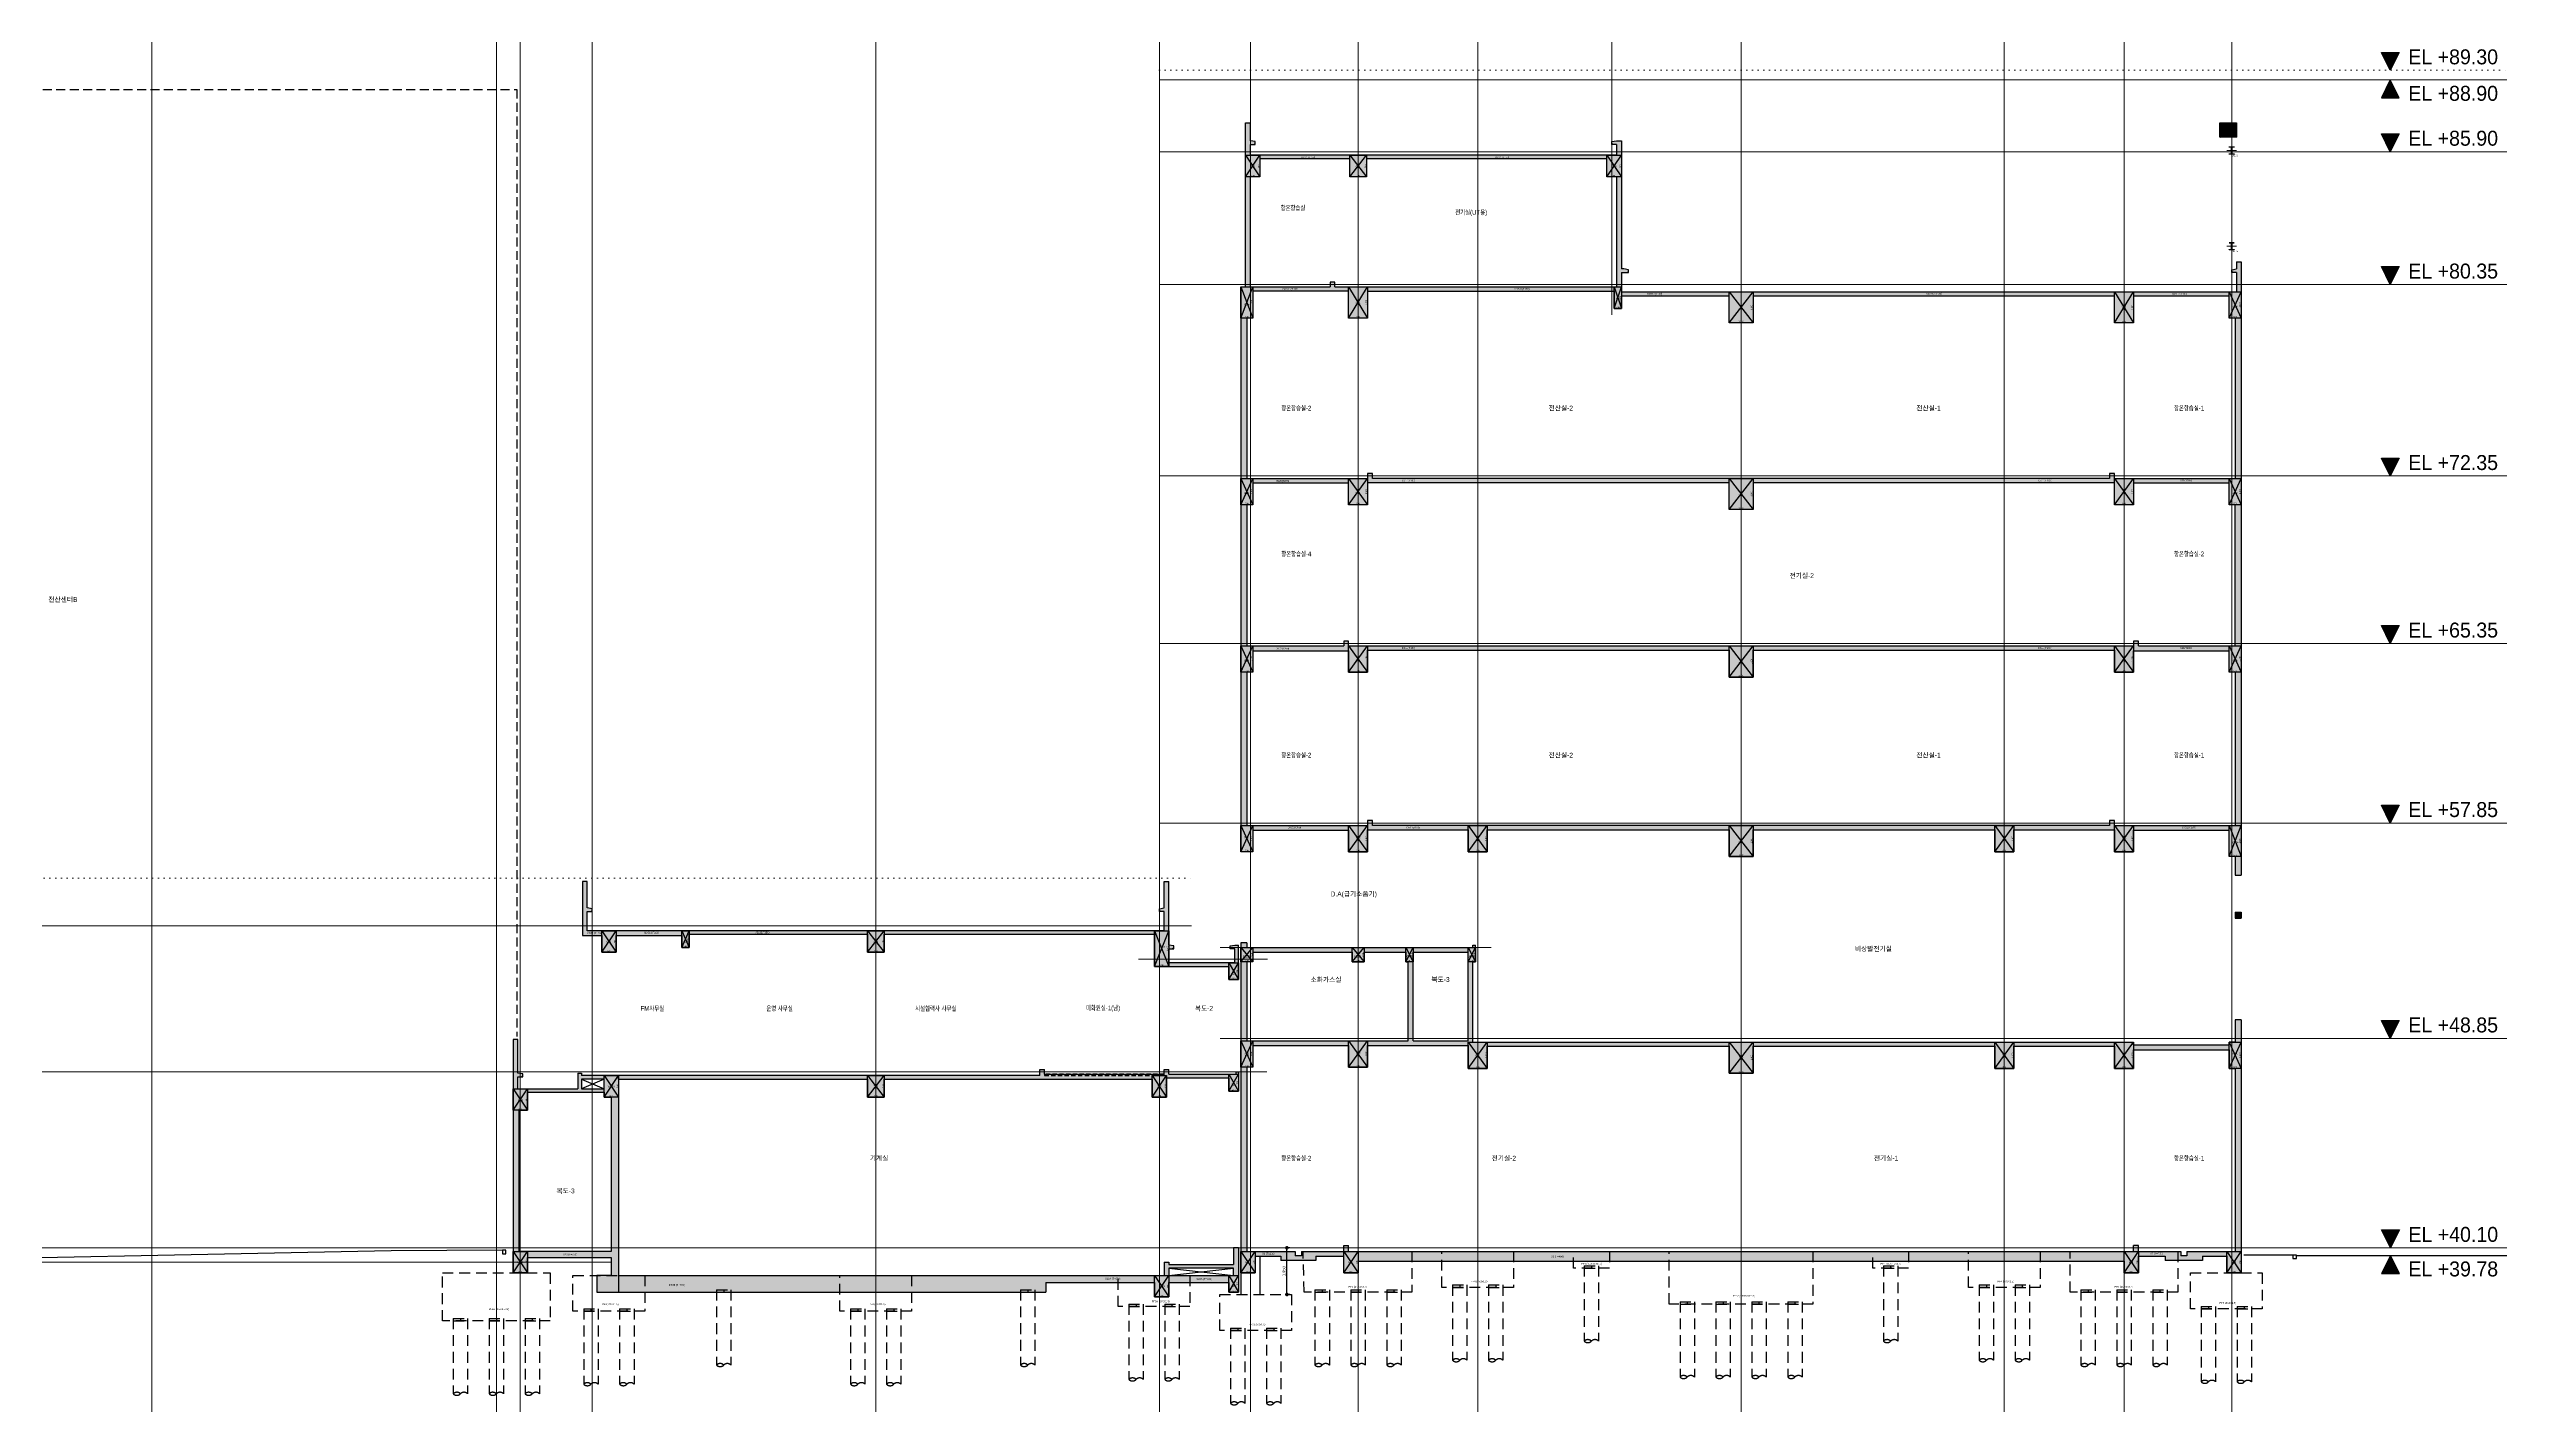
# Model space of a CAD drawing. Header units: millimetres. Extents: x 0 to 841000, y -4805 to 148500.
# Drawn here: x 278204 to 380882, y 28369 to 85013 of the extents above; entities that cross this region are included whole.
import ezdxf
from ezdxf.enums import TextEntityAlignment as Align

# ---------------------------------------------------------------- set-up
doc = ezdxf.new("R2010")
doc.units = ezdxf.units.MM
doc.header["$LTSCALE"] = 250
for name, pattern in [('DOT', [6.35, 0, -6.35]), ('H1', [1.5, 1, -0.5]), ('HID', [2.8, 1.8, -1]), ('HIDDEN', [9.525, 6.35, -3.175]), ('PHANTOM2', [31.75, 15.875, -3.175, 3.175, -3.175, 3.175, -3.175])]:
    doc.linetypes.add(name, pattern=pattern)
doc.layers.get('Defpoints').update_dxf_attribs({"color": 151})
for name, color, linetype in [('A-CON', 2, 'Continuous'), ('A-CON-HID', 4, 'HID'), ('A-SITE', 3, 'PHANTOM2'), ('A-SYM-LEVEL', 7, 'Continuous'), ('BOUNDARY_추후 증축', 3, 'H1'), ('OPEN', 1, 'HID'), ('S-STEEL', 3, 'Continuous'), ('구조SOLID', 253, 'Continuous'), ('기초', 5, 'HIDDEN')]:
    doc.layers.add(name, color=color, linetype=linetype)
for name, color, linetype, plot in [('AS-HIDLINE', 205, 'Continuous', False), ('CK', 221, 'Continuous', False), ('NO-TEXT', 150, 'Continuous', False), ('NOPLOT', 191, 'Continuous', False)]:
    doc.layers.add(name, color=color, linetype=linetype, plot=plot)
doc.layers.add('CEN', color=1, linetype='Continuous', lineweight=9)
doc.styles.add('Gdim', font='Dotum.ttf')
doc.dimstyles.new('G-Xdim', dxfattribs={"dimscale": 30, "dimtxt": 2, "dimasz": 1, "dimexe": 1.2, "dimexo": 1.2, "dimgap": 0, "dimtad": 1, "dimdec": 1, "dimdsep": 46, "dimlunit": 6, "dimtxsty": 'Gdim', "dimcen": 1, "dimse1": 1, "dimse2": 1, "dimsd1": 1, "dimsd2": 1, "dimclrd": 1, "dimclre": 1, "dimclrt": 256, "dimadec": 0, "dimazin": 0, "dimtfac": 1, "dimtdec": 1, "dimtix": 1, "dimtmove": 2, "dimatfit": 1, "dimfxl": 2, "dimtolj": 1, "dimlwd": -1, "dimlwe": -1, "dimarcsym": 0})
doc.dimstyles.new('Gdim50', dxfattribs={"dimscale": 40, "dimtxt": 3, "dimasz": 6, "dimexe": 1.5, "dimexo": 2, "dimgap": 1, "dimtad": 1, "dimdec": 0, "dimzin": 0, "dimdsep": 46, "dimlunit": 6, "dimtxsty": 'Gdim', "dimblk": 'DOTSMALL', "dimcen": 1.5, "dimdle": 1.5, "dimclrd": 256, "dimclre": 256, "dimclrt": 256, "dimazin": 0, "dimtfac": 1, "dimtdec": 0, "dimtix": 1, "dimtmove": 2, "dimatfit": 3, "dimldrblk": 'DOTSMALL', "dimfxl": 1.5, "dimtolj": 1, "dimtzin": 0, "dimlwd": -1, "dimlwe": -1, "dimarcsym": 1})

# ---------------------------------------------------------------- blocks, each defined once
blk = doc.blocks.new('*D218')
at = {"layer": 'Defpoints', "color": 0, "linetype": 'Continuous', "transparency": 16777216}
for p in [(-550, -900), (50, -880), (50, -900)]:
    blk.add_point(p, dxfattribs=at)
at = {"layer": 'AS-HIDLINE', "linetype": 'Continuous', "transparency": 16777216, "insert": (-250, -850), "char_height": 60, "attachment_point": 5, "style": 'Gdim'}
blk.add_mtext('\\A1;600', dxfattribs=at)
blk = doc.blocks.new('*D219')
at = {"layer": 'Defpoints', "color": 0, "linetype": 'Continuous', "transparency": 16777216}
for p in [(50, 0), (30, 0), (50, -900)]:
    blk.add_point(p, dxfattribs=at)
at = {"layer": 'AS-HIDLINE', "linetype": 'Continuous', "transparency": 16777216, "insert": (0, -450), "char_height": 60, "attachment_point": 5, "rotation": 90, "style": 'Gdim'}
blk.add_mtext('\\A1;900', dxfattribs=at)
blk = doc.blocks.new('*D260')
at = {"layer": 'Defpoints', "color": 0, "linetype": 'Continuous', "transparency": 16777216}
for p in [(-600, -900), (0, -880), (0, -900)]:
    blk.add_point(p, dxfattribs=at)
at = {"layer": 'AS-HIDLINE', "linetype": 'Continuous', "transparency": 16777216, "insert": (-300, -850), "char_height": 60, "attachment_point": 5, "style": 'Gdim'}
blk.add_mtext('\\A1;600', dxfattribs=at)
blk = doc.blocks.new('*D261')
at = {"layer": 'Defpoints', "color": 0, "linetype": 'Continuous', "transparency": 16777216}
for p in [(0, 0), (-20, 0), (0, -900)]:
    blk.add_point(p, dxfattribs=at)
at = {"layer": 'AS-HIDLINE', "linetype": 'Continuous', "transparency": 16777216, "insert": (-50, -450), "char_height": 60, "attachment_point": 5, "rotation": 90, "style": 'Gdim'}
blk.add_mtext('\\A1;900', dxfattribs=at)
blk = doc.blocks.new('*D240')
at = {"layer": 'Defpoints', "color": 0, "linetype": 'Continuous', "transparency": 16777216}
for p in [(-500, -1100), (0, -1080), (0, -1100)]:
    blk.add_point(p, dxfattribs=at)
at = {"layer": 'AS-HIDLINE', "linetype": 'Continuous', "transparency": 16777216, "insert": (-250, -1050), "char_height": 60, "attachment_point": 5, "style": 'Gdim'}
blk.add_mtext('\\A1;500', dxfattribs=at)
blk = doc.blocks.new('*D241')
at = {"layer": 'Defpoints', "color": 0, "linetype": 'Continuous', "transparency": 16777216}
for p in [(0, 0), (-20, 0), (0, -1100)]:
    blk.add_point(p, dxfattribs=at)
at = {"layer": 'AS-HIDLINE', "linetype": 'Continuous', "transparency": 16777216, "insert": (-56, -550), "char_height": 60, "attachment_point": 5, "rotation": 90, "style": 'Gdim'}
blk.add_mtext('\\A1;1,100', dxfattribs=at)
blk = doc.blocks.new('*D226')
at = {"layer": 'Defpoints', "color": 0, "linetype": 'Continuous', "transparency": 16777216}
for p in [(-700, -1300), (300, -1280), (300, -1300)]:
    blk.add_point(p, dxfattribs=at)
at = {"layer": 'AS-HIDLINE', "linetype": 'Continuous', "transparency": 16777216, "insert": (-200, -1244), "char_height": 60, "attachment_point": 5, "style": 'Gdim'}
blk.add_mtext('\\A1;1,000', dxfattribs=at)
blk = doc.blocks.new('*D227')
at = {"layer": 'Defpoints', "color": 0, "linetype": 'Continuous', "transparency": 16777216}
for p in [(300, 0), (280, 0), (300, -1300)]:
    blk.add_point(p, dxfattribs=at)
at = {"layer": 'AS-HIDLINE', "linetype": 'Continuous', "transparency": 16777216, "insert": (244, -650), "char_height": 60, "attachment_point": 5, "rotation": 90, "style": 'Gdim'}
blk.add_mtext('\\A1;1,300', dxfattribs=at)
blk = doc.blocks.new('*D222')
at = {"layer": 'Defpoints', "color": 0, "linetype": 'Continuous', "transparency": 16777216}
for p in [(-200, -1100), (300, -1080), (300, -1100)]:
    blk.add_point(p, dxfattribs=at)
at = {"layer": 'AS-HIDLINE', "linetype": 'Continuous', "transparency": 16777216, "insert": (50, -1050), "char_height": 60, "attachment_point": 5, "style": 'Gdim'}
blk.add_mtext('\\A1;500', dxfattribs=at)
blk = doc.blocks.new('*D223')
at = {"layer": 'Defpoints', "color": 0, "linetype": 'Continuous', "transparency": 16777216}
for p in [(300, 0), (280, 0), (300, -1100)]:
    blk.add_point(p, dxfattribs=at)
at = {"layer": 'AS-HIDLINE', "linetype": 'Continuous', "transparency": 16777216, "insert": (244, -550), "char_height": 60, "attachment_point": 5, "rotation": 90, "style": 'Gdim'}
blk.add_mtext('\\A1;1,100', dxfattribs=at)
blk = doc.blocks.new('*D184')
at = {"layer": 'Defpoints', "color": 0, "linetype": 'Continuous', "transparency": 16777216}
for p in [(-500, -1100), (300, -1080), (300, -1100)]:
    blk.add_point(p, dxfattribs=at)
at = {"layer": 'AS-HIDLINE', "linetype": 'Continuous', "transparency": 16777216, "insert": (-100, -1050), "char_height": 60, "attachment_point": 5, "style": 'Gdim'}
blk.add_mtext('\\A1;800', dxfattribs=at)
blk = doc.blocks.new('*D185')
at = {"layer": 'Defpoints', "color": 0, "linetype": 'Continuous', "transparency": 16777216}
for p in [(300, 0), (280, 0), (300, -1100)]:
    blk.add_point(p, dxfattribs=at)
at = {"layer": 'AS-HIDLINE', "linetype": 'Continuous', "transparency": 16777216, "insert": (244, -550), "char_height": 60, "attachment_point": 5, "rotation": 90, "style": 'Gdim'}
blk.add_mtext('\\A1;1,100', dxfattribs=at)
blk = doc.blocks.new('*D214')
at = {"layer": 'Defpoints', "color": 0, "linetype": 'Continuous', "transparency": 16777216}
for p in [(-200, -1300), (300, -1280), (300, -1300)]:
    blk.add_point(p, dxfattribs=at)
at = {"layer": 'AS-HIDLINE', "linetype": 'Continuous', "transparency": 16777216, "insert": (50, -1250), "char_height": 60, "attachment_point": 5, "style": 'Gdim'}
blk.add_mtext('\\A1;500', dxfattribs=at)
blk = doc.blocks.new('*D215')
at = {"layer": 'Defpoints', "color": 0, "linetype": 'Continuous', "transparency": 16777216}
for p in [(300, 0), (280, 0), (300, -1300)]:
    blk.add_point(p, dxfattribs=at)
at = {"layer": 'AS-HIDLINE', "linetype": 'Continuous', "transparency": 16777216, "insert": (244, -650), "char_height": 60, "attachment_point": 5, "rotation": 90, "style": 'Gdim'}
blk.add_mtext('\\A1;1,300', dxfattribs=at)
blk = doc.blocks.new('*D274')
at = {"layer": 'Defpoints', "color": 0, "linetype": 'Continuous', "transparency": 16777216}
for p in [(-600, -1490), (0, -1470), (0, -1490)]:
    blk.add_point(p, dxfattribs=at)
at = {"layer": 'AS-HIDLINE', "linetype": 'Continuous', "transparency": 16777216, "insert": (-300, -1440), "char_height": 60, "attachment_point": 5, "style": 'Gdim'}
blk.add_mtext('\\A1;600', dxfattribs=at)
blk = doc.blocks.new('*D275')
at = {"layer": 'Defpoints', "color": 0, "linetype": 'Continuous', "transparency": 16777216}
for p in [(0, 0), (-20, 0), (0, -1490)]:
    blk.add_point(p, dxfattribs=at)
at = {"layer": 'AS-HIDLINE', "linetype": 'Continuous', "transparency": 16777216, "insert": (-56, -745), "char_height": 60, "attachment_point": 5, "rotation": 90, "style": 'Gdim'}
blk.add_mtext('\\A1;1,490', dxfattribs=at)
blk = doc.blocks.new('*D194')
at = {"layer": 'Defpoints', "color": 0, "linetype": 'Continuous', "transparency": 16777216}
for p in [(-300, -600), (200, -580), (200, -600)]:
    blk.add_point(p, dxfattribs=at)
at = {"layer": 'AS-HIDLINE', "linetype": 'Continuous', "transparency": 16777216, "insert": (-50, -550), "char_height": 60, "attachment_point": 5, "style": 'Gdim'}
blk.add_mtext('\\A1;500', dxfattribs=at)
blk = doc.blocks.new('*D195')
at = {"layer": 'Defpoints', "color": 0, "linetype": 'Continuous', "transparency": 16777216}
for p in [(200, 0), (180, 0), (200, -600)]:
    blk.add_point(p, dxfattribs=at)
at = {"layer": 'AS-HIDLINE', "linetype": 'Continuous', "transparency": 16777216, "insert": (150, -300), "char_height": 60, "attachment_point": 5, "rotation": 90, "style": 'Gdim'}
blk.add_mtext('\\A1;600', dxfattribs=at)
blk = doc.blocks.new('*D276')
at = {"layer": 'Defpoints', "color": 0, "linetype": 'Continuous', "transparency": 16777216}
for p in [(-700, -900), (0, -880), (0, -900)]:
    blk.add_point(p, dxfattribs=at)
at = {"layer": 'AS-HIDLINE', "linetype": 'Continuous', "transparency": 16777216, "insert": (-350, -850), "char_height": 60, "attachment_point": 5, "style": 'Gdim'}
blk.add_mtext('\\A1;700', dxfattribs=at)
blk = doc.blocks.new('*D277')
at = {"layer": 'Defpoints', "color": 0, "linetype": 'Continuous', "transparency": 16777216}
for p in [(0, 0), (-20, 0), (0, -900)]:
    blk.add_point(p, dxfattribs=at)
at = {"layer": 'AS-HIDLINE', "linetype": 'Continuous', "transparency": 16777216, "insert": (-50, -450), "char_height": 60, "attachment_point": 5, "rotation": 90, "style": 'Gdim'}
blk.add_mtext('\\A1;900', dxfattribs=at)
blk = doc.blocks.new('*D198')
at = {"layer": 'Defpoints', "color": 0, "linetype": 'Continuous', "transparency": 16777216}
for p in [(-400, -700), (0, -680), (0, -700)]:
    blk.add_point(p, dxfattribs=at)
at = {"layer": 'AS-HIDLINE', "linetype": 'Continuous', "transparency": 16777216, "insert": (-200, -650), "char_height": 60, "attachment_point": 5, "style": 'Gdim'}
blk.add_mtext('\\A1;400', dxfattribs=at)
blk = doc.blocks.new('*D199')
at = {"layer": 'Defpoints', "color": 0, "linetype": 'Continuous', "transparency": 16777216}
for p in [(0, 0), (-20, 0), (0, -700)]:
    blk.add_point(p, dxfattribs=at)
at = {"layer": 'AS-HIDLINE', "linetype": 'Continuous', "transparency": 16777216, "insert": (-50, -350), "char_height": 60, "attachment_point": 5, "rotation": 90, "style": 'Gdim'}
blk.add_mtext('\\A1;700', dxfattribs=at)
blk = doc.blocks.new('*D192')
at = {"layer": 'Defpoints', "color": 0, "linetype": 'Continuous', "transparency": 16777216}
for p in [(-100, -600), (200, -580), (200, -600)]:
    blk.add_point(p, dxfattribs=at)
at = {"layer": 'AS-HIDLINE', "linetype": 'Continuous', "transparency": 16777216, "insert": (50, -550), "char_height": 60, "attachment_point": 5, "style": 'Gdim'}
blk.add_mtext('\\A1;300', dxfattribs=at)
blk = doc.blocks.new('*D193')
at = {"layer": 'Defpoints', "color": 0, "linetype": 'Continuous', "transparency": 16777216}
for p in [(200, 0), (180, 0), (200, -600)]:
    blk.add_point(p, dxfattribs=at)
at = {"layer": 'AS-HIDLINE', "linetype": 'Continuous', "transparency": 16777216, "insert": (150, -300), "char_height": 60, "attachment_point": 5, "rotation": 90, "style": 'Gdim'}
blk.add_mtext('\\A1;600', dxfattribs=at)
blk = doc.blocks.new('*D224')
at = {"layer": 'Defpoints', "color": 0, "linetype": 'Continuous', "transparency": 16777216}
for p in [(-500, -1300), (300, -1280), (300, -1300)]:
    blk.add_point(p, dxfattribs=at)
at = {"layer": 'AS-HIDLINE', "linetype": 'Continuous', "transparency": 16777216, "insert": (-100, -1250), "char_height": 60, "attachment_point": 5, "style": 'Gdim'}
blk.add_mtext('\\A1;800', dxfattribs=at)
blk = doc.blocks.new('*D225')
at = {"layer": 'Defpoints', "color": 0, "linetype": 'Continuous', "transparency": 16777216}
for p in [(300, 0), (280, 0), (300, -1300)]:
    blk.add_point(p, dxfattribs=at)
at = {"layer": 'AS-HIDLINE', "linetype": 'Continuous', "transparency": 16777216, "insert": (244, -650), "char_height": 60, "attachment_point": 5, "rotation": 90, "style": 'Gdim'}
blk.add_mtext('\\A1;1,300', dxfattribs=at)
blk = doc.blocks.new('*D268')
at = {"layer": 'Defpoints', "color": 0, "linetype": 'Continuous', "transparency": 16777216}
for p in [(0, -900), (300, -880), (300, -900)]:
    blk.add_point(p, dxfattribs=at)
at = {"layer": 'AS-HIDLINE', "linetype": 'Continuous', "transparency": 16777216, "insert": (150, -850), "char_height": 60, "attachment_point": 5, "style": 'Gdim'}
blk.add_mtext('\\A1;300', dxfattribs=at)
blk = doc.blocks.new('*D269')
at = {"layer": 'Defpoints', "color": 0, "linetype": 'Continuous', "transparency": 16777216}
for p in [(300, 0), (280, 0), (300, -900)]:
    blk.add_point(p, dxfattribs=at)
at = {"layer": 'AS-HIDLINE', "linetype": 'Continuous', "transparency": 16777216, "insert": (250, -450), "char_height": 60, "attachment_point": 5, "rotation": 90, "style": 'Gdim'}
blk.add_mtext('\\A1;900', dxfattribs=at)
blk = doc.blocks.new('*D270')
at = {"layer": 'Defpoints', "color": 0, "linetype": 'Continuous', "transparency": 16777216}
for p in [(-500, -900), (100, -880), (100, -900)]:
    blk.add_point(p, dxfattribs=at)
at = {"layer": 'AS-HIDLINE', "linetype": 'Continuous', "transparency": 16777216, "insert": (-200, -850), "char_height": 60, "attachment_point": 5, "style": 'Gdim'}
blk.add_mtext('\\A1;600', dxfattribs=at)
blk = doc.blocks.new('*D271')
at = {"layer": 'Defpoints', "color": 0, "linetype": 'Continuous', "transparency": 16777216}
for p in [(100, 0), (80, 0), (100, -900)]:
    blk.add_point(p, dxfattribs=at)
at = {"layer": 'AS-HIDLINE', "linetype": 'Continuous', "transparency": 16777216, "insert": (50, -450), "char_height": 60, "attachment_point": 5, "rotation": 90, "style": 'Gdim'}
blk.add_mtext('\\A1;900', dxfattribs=at)
blk = doc.blocks.new('*D272')
at = {"layer": 'Defpoints', "color": 0, "linetype": 'Continuous', "transparency": 16777216}
for p in [(-700, -900), (0, -880), (0, -900)]:
    blk.add_point(p, dxfattribs=at)
at = {"layer": 'AS-HIDLINE', "linetype": 'Continuous', "transparency": 16777216, "insert": (-350, -850), "char_height": 60, "attachment_point": 5, "style": 'Gdim'}
blk.add_mtext('\\A1;700', dxfattribs=at)
blk = doc.blocks.new('*D273')
at = {"layer": 'Defpoints', "color": 0, "linetype": 'Continuous', "transparency": 16777216}
for p in [(0, 0), (-20, 0), (0, -900)]:
    blk.add_point(p, dxfattribs=at)
at = {"layer": 'AS-HIDLINE', "linetype": 'Continuous', "transparency": 16777216, "insert": (-50, -450), "char_height": 60, "attachment_point": 5, "rotation": 90, "style": 'Gdim'}
blk.add_mtext('\\A1;900', dxfattribs=at)
blk = doc.blocks.new('*D280')
at = {"layer": 'Defpoints', "color": 0, "linetype": 'Continuous', "transparency": 16777216}
for p in [(-500, -900), (100, -880), (100, -900)]:
    blk.add_point(p, dxfattribs=at)
at = {"layer": 'AS-HIDLINE', "linetype": 'Continuous', "transparency": 16777216, "insert": (-200, -850), "char_height": 60, "attachment_point": 5, "style": 'Gdim'}
blk.add_mtext('\\A1;600', dxfattribs=at)
blk = doc.blocks.new('*D281')
at = {"layer": 'Defpoints', "color": 0, "linetype": 'Continuous', "transparency": 16777216}
for p in [(100, 0), (80, 0), (100, -900)]:
    blk.add_point(p, dxfattribs=at)
at = {"layer": 'AS-HIDLINE', "linetype": 'Continuous', "transparency": 16777216, "insert": (50, -450), "char_height": 60, "attachment_point": 5, "rotation": 90, "style": 'Gdim'}
blk.add_mtext('\\A1;900', dxfattribs=at)
blk = doc.blocks.new('*D282')
at = {"layer": 'Defpoints', "color": 0, "linetype": 'Continuous', "transparency": 16777216}
for p in [(-700, -900), (0, -880), (0, -900)]:
    blk.add_point(p, dxfattribs=at)
at = {"layer": 'AS-HIDLINE', "linetype": 'Continuous', "transparency": 16777216, "insert": (-350, -850), "char_height": 60, "attachment_point": 5, "style": 'Gdim'}
blk.add_mtext('\\A1;700', dxfattribs=at)
blk = doc.blocks.new('*D283')
at = {"layer": 'Defpoints', "color": 0, "linetype": 'Continuous', "transparency": 16777216}
for p in [(0, 0), (-20, 0), (0, -900)]:
    blk.add_point(p, dxfattribs=at)
at = {"layer": 'AS-HIDLINE', "linetype": 'Continuous', "transparency": 16777216, "insert": (-50, -450), "char_height": 60, "attachment_point": 5, "rotation": 90, "style": 'Gdim'}
blk.add_mtext('\\A1;900', dxfattribs=at)
blk = doc.blocks.new('A$C481fd194')
blk.add_hatch(color=256).paths.add_polyline_path([(375, 750), (-375, 750), (0, 0)])
blk.add_lwpolyline([(0, 0), (-375, 750), (375, 750), (0, 0)])
blk = doc.blocks.new('A$Cabe7c8e7')
at = {"layer": 'A-SYM-LEVEL'}
for p in [(-4868, 49200), (-4868, 45800), (-4868, 40250), (-4868, 32250), (-4868, 25250), (-4868, 17750), (-4868, 8750), (-4865, 0)]:
    blk.add_blockref('A$C481fd194', p, dxfattribs=at)
at = {"layer": 'A-SYM-LEVEL', "xscale": -1, "rotation": 180}
blk.add_blockref('A$C481fd194', (-4868, 48800), dxfattribs=at)
at = {"layer": 'A-SYM-LEVEL', "style": 'Gdim'}
for s, p in [('EL +89.30', (-4118, 49450)), ('EL +88.90', (-4118, 47926)), ('EL +85.90', (-4118, 46050)), ('EL +80.35', (-4118, 40500)), ('EL +72.35', (-4118, 32500)), ('EL +65.35', (-4118, 25500)), ('EL +57.85', (-4118, 18000)), ('EL +48.85', (-4118, 9000)), ('EL +40.10', (-4115, 250))]:
    blk.add_text(s, height=625, dxfattribs=at).set_placement(p)
blk = doc.blocks.new('*D286')
at = {"layer": 'Defpoints', "color": 0, "linetype": 'Continuous', "transparency": 16777216}
for p in [(-500, -1300), (0, -1280), (0, -1300)]:
    blk.add_point(p, dxfattribs=at)
at = {"layer": 'AS-HIDLINE', "linetype": 'Continuous', "transparency": 16777216, "insert": (-250, -1250), "char_height": 60, "attachment_point": 5, "style": 'Gdim'}
blk.add_mtext('\\A1;500', dxfattribs=at)
blk = doc.blocks.new('*D287')
at = {"layer": 'Defpoints', "color": 0, "linetype": 'Continuous', "transparency": 16777216}
for p in [(0, 0), (-20, 0), (0, -1300)]:
    blk.add_point(p, dxfattribs=at)
at = {"layer": 'AS-HIDLINE', "linetype": 'Continuous', "transparency": 16777216, "insert": (-56, -650), "char_height": 60, "attachment_point": 5, "rotation": 90, "style": 'Gdim'}
blk.add_mtext('\\A1;1,300', dxfattribs=at)
blk = doc.blocks.new('파일')
at = {"layer": 'NOPLOT', "linetype": 'HID'}
blk.add_line((71, 790, 0), (671, 790, 0), dxfattribs=at)
at = {"layer": 'NOPLOT'}
blk.add_line((371, 890, 0), (371, 790, 0), dxfattribs=at)
at = {"layer": '기초', "linetype": 'HID'}
for p, q in [((71, 890, 0), (671, 890, 0)), ((71, 890, 0), (71, -2258, 0)), ((671, 890, 0), (671, -2258, 0))]:
    blk.add_line(p, q, dxfattribs=at)
for centre, start, end in [((221, -2408, 0), 45, 135), ((221, -2108, 0), 225, 315), ((521, -2408, 0), 45, 135)]:
    blk.add_arc(centre, 212, start, end, dxfattribs=at)
blk = doc.blocks.new('*D302')
at = {"layer": 'Defpoints', "color": 0, "linetype": 'Continuous', "transparency": 16777216}
for p in [(-650, -600), (50, -580), (50, -600)]:
    blk.add_point(p, dxfattribs=at)
at = {"layer": 'AS-HIDLINE', "linetype": 'Continuous', "transparency": 16777216, "insert": (-300, -550), "char_height": 60, "attachment_point": 5, "style": 'Gdim'}
blk.add_mtext('\\A1;700', dxfattribs=at)
blk = doc.blocks.new('*D303')
at = {"layer": 'Defpoints', "color": 0, "linetype": 'Continuous', "transparency": 16777216}
for p in [(50, 0), (30, 0), (50, -600)]:
    blk.add_point(p, dxfattribs=at)
at = {"layer": 'AS-HIDLINE', "linetype": 'Continuous', "transparency": 16777216, "insert": (0, -300), "char_height": 60, "attachment_point": 5, "rotation": 90, "style": 'Gdim'}
blk.add_mtext('\\A1;600', dxfattribs=at)
blk = doc.blocks.new('*D304')
at = {"layer": 'Defpoints', "color": 0, "linetype": 'Continuous', "transparency": 16777216}
for p in [(-200, -700), (200, -680), (200, -700)]:
    blk.add_point(p, dxfattribs=at)
at = {"layer": 'AS-HIDLINE', "linetype": 'Continuous', "transparency": 16777216, "insert": (0, -650), "char_height": 60, "attachment_point": 5, "style": 'Gdim'}
blk.add_mtext('\\A1;400', dxfattribs=at)
blk = doc.blocks.new('*D305')
at = {"layer": 'Defpoints', "color": 0, "linetype": 'Continuous', "transparency": 16777216}
for p in [(200, 0), (180, 0), (200, -700)]:
    blk.add_point(p, dxfattribs=at)
at = {"layer": 'AS-HIDLINE', "linetype": 'Continuous', "transparency": 16777216, "insert": (150, -350), "char_height": 60, "attachment_point": 5, "rotation": 90, "style": 'Gdim'}
blk.add_mtext('\\A1;700', dxfattribs=at)
blk = doc.blocks.new('*D312')
at = {"layer": 'Defpoints', "color": 0, "linetype": 'Continuous', "transparency": 16777216}
for p in [(-550, -700), (-150, -680), (-150, -700)]:
    blk.add_point(p, dxfattribs=at)
at = {"layer": 'AS-HIDLINE', "linetype": 'Continuous', "transparency": 16777216, "insert": (-350, -650), "char_height": 60, "attachment_point": 5, "style": 'Gdim'}
blk.add_mtext('\\A1;400', dxfattribs=at)
blk = doc.blocks.new('*D313')
at = {"layer": 'Defpoints', "color": 0, "linetype": 'Continuous', "transparency": 16777216}
for p in [(-150, 0), (-170, 0), (-150, -700)]:
    blk.add_point(p, dxfattribs=at)
at = {"layer": 'AS-HIDLINE', "linetype": 'Continuous', "transparency": 16777216, "insert": (-200, -350), "char_height": 60, "attachment_point": 5, "rotation": 90, "style": 'Gdim'}
blk.add_mtext('\\A1;700', dxfattribs=at)
blk = doc.blocks.new('_DotSmall')
at = {"color": 0, "linetype": 'ByBlock', "const_width": 0.5}
blk.add_lwpolyline([(-0.0625, 0, 1), (0.0625, 0, 1)], format="xyb", close=True, dxfattribs=at)
blk = doc.blocks.new('*D157')
at = {"layer": 'CK', "transparency": 16777216}
for p, q in [((330033, 34929), (329855, 34929)), ((329915, 32919), (329915, 34989)), ((330033, 32979), (329855, 32979))]:
    blk.add_line(p, q, dxfattribs=at)
at = {"layer": 'Defpoints', "color": 0, "transparency": 16777216}
for p in [(329915, 34929), (330113, 34929), (330113, 32979)]:
    blk.add_point(p, dxfattribs=at)
at = {"layer": 'CK', "transparency": 16777216, "xscale": 240, "yscale": 240, "zscale": 240}
for p, rotation in [((329915, 34929), 90), ((329915, 32979), 270)]:
    blk.add_blockref('_DotSmall', p, dxfattribs=dict(at, rotation=rotation))
at = {"layer": 'CK', "transparency": 16777216, "insert": (329803, 33954), "char_height": 120, "attachment_point": 5, "rotation": 90, "style": 'Gdim'}
blk.add_mtext('\\A1;1,950', dxfattribs=at)
blk = doc.blocks.new('*D314')
at = {"layer": 'Defpoints', "color": 0, "linetype": 'Continuous', "transparency": 16777216}
for p in [(-300, -700), (0, -680), (0, -700)]:
    blk.add_point(p, dxfattribs=at)
at = {"layer": 'AS-HIDLINE', "linetype": 'Continuous', "transparency": 16777216, "insert": (-150, -650), "char_height": 60, "attachment_point": 5, "style": 'Gdim'}
blk.add_mtext('\\A1;300', dxfattribs=at)
blk = doc.blocks.new('*D315')
at = {"layer": 'Defpoints', "color": 0, "linetype": 'Continuous', "transparency": 16777216}
for p in [(0, 0), (-20, 0), (0, -700)]:
    blk.add_point(p, dxfattribs=at)
at = {"layer": 'AS-HIDLINE', "linetype": 'Continuous', "transparency": 16777216, "insert": (-50, -350), "char_height": 60, "attachment_point": 5, "rotation": 90, "style": 'Gdim'}
blk.add_mtext('\\A1;700', dxfattribs=at)
blk = doc.blocks.new('*U159')
blk.add_lwpolyline([(-22, 12, 0.4142136), (-4, 30), (-4, 264, 0.4142136), (-22, 282), (-100, 282), (-100, 294), (100, 294), (100, 282), (22, 282, 0.4142136), (4, 264), (4, 30, 0.4142136), (22, 12), (100, 12), (100, 0), (-100, 0), (-100, 12)], format="xyb", close=True)
blk = doc.blocks.new('*U107')
at = {"layer": 'AS-HIDLINE', "linetype": 'Continuous'}
for p, q in [((-550, -900), (50, 0)), ((-550, 0), (50, -900))]:
    blk.add_line(p, q, dxfattribs=at)
blk.add_lwpolyline([(-550, -900), (-550, 0), (50, 0), (50, -900)], close=True, dxfattribs=at)
dim = blk.add_linear_dim(base=(30.13, 0), p1=(50, -900), p2=(50, 0), angle=90, dimstyle='G-Xdim', override={"dimtxsty": 'Gdim'}, dxfattribs=at)
dim.commit()
dim.dimension.update_dxf_attribs({"geometry": '*D219', "text_midpoint": (0.09, -450)})
dim = blk.add_linear_dim(base=(50, -880.06), p1=(-550, -900), p2=(50, -900), dimstyle='G-Xdim', override={"dimtxsty": 'Gdim'}, dxfattribs=at)
dim.commit()
dim.dimension.update_dxf_attribs({"geometry": '*D218', "text_midpoint": (-250, -850.02)})
blk = doc.blocks.new('*U128')
at = {"layer": 'AS-HIDLINE', "linetype": 'Continuous'}
for p, q in [((-600, -900), (0, 0)), ((-600, 0), (0, -900))]:
    blk.add_line(p, q, dxfattribs=at)
blk.add_lwpolyline([(-600, -900), (-600, 0), (0, 0), (0, -900)], close=True, dxfattribs=at)
dim = blk.add_linear_dim(base=(-19.87, 0), p1=(0, -900), p2=(0, 0), angle=90, dimstyle='G-Xdim', override={"dimtxsty": 'Gdim'}, dxfattribs=at)
dim.commit()
dim.dimension.update_dxf_attribs({"geometry": '*D261', "text_midpoint": (-49.91, -450)})
dim = blk.add_linear_dim(base=(0, -880.06), p1=(-600, -900), p2=(0, -900), dimstyle='G-Xdim', override={"dimtxsty": 'Gdim'}, dxfattribs=at)
dim.commit()
dim.dimension.update_dxf_attribs({"geometry": '*D260', "text_midpoint": (-300, -850.02)})
blk = doc.blocks.new('*U118')
at = {"layer": 'AS-HIDLINE', "linetype": 'Continuous'}
for p, q in [((-500, -1100), (0, 0)), ((-500, 0), (0, -1100))]:
    blk.add_line(p, q, dxfattribs=at)
blk.add_lwpolyline([(-500, -1100), (-500, 0), (0, 0), (0, -1100)], close=True, dxfattribs=at)
dim = blk.add_linear_dim(base=(-19.87, 0), p1=(0, -1100), p2=(0, 0), angle=90, dimstyle='G-Xdim', override={"dimtxsty": 'Gdim'}, dxfattribs=at)
dim.commit()
dim.dimension.update_dxf_attribs({"geometry": '*D241', "text_midpoint": (-55.69, -550)})
dim = blk.add_linear_dim(base=(0, -1080.06), p1=(-500, -1100), p2=(0, -1100), dimstyle='G-Xdim', override={"dimtxsty": 'Gdim'}, dxfattribs=at)
dim.commit()
dim.dimension.update_dxf_attribs({"geometry": '*D240', "text_midpoint": (-250, -1050.02)})
blk = doc.blocks.new('*U111')
at = {"layer": 'AS-HIDLINE', "linetype": 'Continuous'}
for p, q in [((-700, -1300), (300, 0)), ((-700, 0), (300, -1300))]:
    blk.add_line(p, q, dxfattribs=at)
blk.add_lwpolyline([(-700, -1300), (-700, 0), (300, 0), (300, -1300)], close=True, dxfattribs=at)
dim = blk.add_linear_dim(base=(280.13, 0), p1=(300, -1300), p2=(300, 0), angle=90, dimstyle='G-Xdim', override={"dimtxsty": 'Gdim'}, dxfattribs=at)
dim.commit()
dim.dimension.update_dxf_attribs({"geometry": '*D227', "text_midpoint": (244.31, -650)})
dim = blk.add_linear_dim(base=(300, -1280.06), p1=(-700, -1300), p2=(300, -1300), dimstyle='G-Xdim', override={"dimtxsty": 'Gdim'}, dxfattribs=at)
dim.commit()
dim.dimension.update_dxf_attribs({"geometry": '*D226', "text_midpoint": (-200, -1244.24)})
blk = doc.blocks.new('*U109')
at = {"layer": 'AS-HIDLINE', "linetype": 'Continuous'}
for p, q in [((-200, -1100), (300, 0)), ((-200, 0), (300, -1100))]:
    blk.add_line(p, q, dxfattribs=at)
blk.add_lwpolyline([(-200, -1100), (-200, 0), (300, 0), (300, -1100)], close=True, dxfattribs=at)
dim = blk.add_linear_dim(base=(280.13, 0), p1=(300, -1100), p2=(300, 0), angle=90, dimstyle='G-Xdim', override={"dimtxsty": 'Gdim'}, dxfattribs=at)
dim.commit()
dim.dimension.update_dxf_attribs({"geometry": '*D223', "text_midpoint": (244.31, -550)})
dim = blk.add_linear_dim(base=(300, -1080.06), p1=(-200, -1100), p2=(300, -1100), dimstyle='G-Xdim', override={"dimtxsty": 'Gdim'}, dxfattribs=at)
dim.commit()
dim.dimension.update_dxf_attribs({"geometry": '*D222', "text_midpoint": (50, -1050.02)})
blk = doc.blocks.new('*U90')
at = {"layer": 'AS-HIDLINE', "linetype": 'Continuous'}
for p, q in [((-500, -1100), (300, 0)), ((-500, 0), (300, -1100))]:
    blk.add_line(p, q, dxfattribs=at)
blk.add_lwpolyline([(-500, -1100), (-500, 0), (300, 0), (300, -1100)], close=True, dxfattribs=at)
dim = blk.add_linear_dim(base=(280.13, 0), p1=(300, -1100), p2=(300, 0), angle=90, dimstyle='G-Xdim', override={"dimtxsty": 'Gdim'}, dxfattribs=at)
dim.commit()
dim.dimension.update_dxf_attribs({"geometry": '*D185', "text_midpoint": (244.31, -550)})
dim = blk.add_linear_dim(base=(300, -1080.06), p1=(-500, -1100), p2=(300, -1100), dimstyle='G-Xdim', override={"dimtxsty": 'Gdim'}, dxfattribs=at)
dim.commit()
dim.dimension.update_dxf_attribs({"geometry": '*D184', "text_midpoint": (-100, -1050.02)})
blk = doc.blocks.new('*U105')
at = {"layer": 'AS-HIDLINE', "linetype": 'Continuous'}
for p, q in [((-200, -1300), (300, 0)), ((-200, 0), (300, -1300))]:
    blk.add_line(p, q, dxfattribs=at)
blk.add_lwpolyline([(-200, -1300), (-200, 0), (300, 0), (300, -1300)], close=True, dxfattribs=at)
dim = blk.add_linear_dim(base=(280.13, 0), p1=(300, -1300), p2=(300, 0), angle=90, dimstyle='G-Xdim', override={"dimtxsty": 'Gdim'}, dxfattribs=at)
dim.commit()
dim.dimension.update_dxf_attribs({"geometry": '*D215', "text_midpoint": (244.31, -650)})
dim = blk.add_linear_dim(base=(300, -1280.06), p1=(-200, -1300), p2=(300, -1300), dimstyle='G-Xdim', override={"dimtxsty": 'Gdim'}, dxfattribs=at)
dim.commit()
dim.dimension.update_dxf_attribs({"geometry": '*D214', "text_midpoint": (50, -1250.02)})
blk = doc.blocks.new('*U135')
at = {"layer": 'AS-HIDLINE', "linetype": 'Continuous'}
for p, q in [((-600, -1490), (0, 0)), ((-600, 0), (0, -1490))]:
    blk.add_line(p, q, dxfattribs=at)
blk.add_lwpolyline([(-600, -1490), (-600, 0), (0, 0), (0, -1490)], close=True, dxfattribs=at)
dim = blk.add_linear_dim(base=(-19.87, 0), p1=(0, -1490), p2=(0, 0), angle=90, dimstyle='G-Xdim', override={"dimtxsty": 'Gdim'}, dxfattribs=at)
dim.commit()
dim.dimension.update_dxf_attribs({"geometry": '*D275', "text_midpoint": (-55.69, -745)})
dim = blk.add_linear_dim(base=(0, -1470.06), p1=(-600, -1490), p2=(0, -1490), dimstyle='G-Xdim', override={"dimtxsty": 'Gdim'}, dxfattribs=at)
dim.commit()
dim.dimension.update_dxf_attribs({"geometry": '*D274', "text_midpoint": (-300, -1440.02)})
blk = doc.blocks.new('*U95')
at = {"layer": 'AS-HIDLINE', "linetype": 'Continuous'}
for p, q in [((-300, -600), (200, 0)), ((-300, 0), (200, -600))]:
    blk.add_line(p, q, dxfattribs=at)
blk.add_lwpolyline([(-300, -600), (-300, 0), (200, 0), (200, -600)], close=True, dxfattribs=at)
dim = blk.add_linear_dim(base=(180.13, 0), p1=(200, -600), p2=(200, 0), angle=90, dimstyle='G-Xdim', override={"dimtxsty": 'Gdim'}, dxfattribs=at)
dim.commit()
dim.dimension.update_dxf_attribs({"geometry": '*D195', "text_midpoint": (150.09, -300)})
dim = blk.add_linear_dim(base=(200, -580.06), p1=(-300, -600), p2=(200, -600), dimstyle='G-Xdim', override={"dimtxsty": 'Gdim'}, dxfattribs=at)
dim.commit()
dim.dimension.update_dxf_attribs({"geometry": '*D194', "text_midpoint": (-50, -550.02)})
blk = doc.blocks.new('*U136')
at = {"layer": 'AS-HIDLINE', "linetype": 'Continuous'}
for p, q in [((-700, -900), (0, 0)), ((-700, 0), (0, -900))]:
    blk.add_line(p, q, dxfattribs=at)
blk.add_lwpolyline([(-700, -900), (-700, 0), (0, 0), (0, -900)], close=True, dxfattribs=at)
dim = blk.add_linear_dim(base=(-19.87, 0), p1=(0, -900), p2=(0, 0), angle=90, dimstyle='G-Xdim', override={"dimtxsty": 'Gdim'}, dxfattribs=at)
dim.commit()
dim.dimension.update_dxf_attribs({"geometry": '*D277', "text_midpoint": (-49.91, -450)})
dim = blk.add_linear_dim(base=(0, -880.06), p1=(-700, -900), p2=(0, -900), dimstyle='G-Xdim', override={"dimtxsty": 'Gdim'}, dxfattribs=at)
dim.commit()
dim.dimension.update_dxf_attribs({"geometry": '*D276', "text_midpoint": (-350, -850.02)})
blk = doc.blocks.new('*U97')
at = {"layer": 'AS-HIDLINE', "linetype": 'Continuous'}
for p, q in [((-400, -700), (0, 0)), ((-400, 0), (0, -700))]:
    blk.add_line(p, q, dxfattribs=at)
blk.add_lwpolyline([(-400, -700), (-400, 0), (0, 0), (0, -700)], close=True, dxfattribs=at)
dim = blk.add_linear_dim(base=(-19.87, 0), p1=(0, -700), p2=(0, 0), angle=90, dimstyle='G-Xdim', override={"dimtxsty": 'Gdim'}, dxfattribs=at)
dim.commit()
dim.dimension.update_dxf_attribs({"geometry": '*D199', "text_midpoint": (-49.91, -350)})
dim = blk.add_linear_dim(base=(0, -680.06), p1=(-400, -700), p2=(0, -700), dimstyle='G-Xdim', override={"dimtxsty": 'Gdim'}, dxfattribs=at)
dim.commit()
dim.dimension.update_dxf_attribs({"geometry": '*D198', "text_midpoint": (-200, -650.02)})
blk = doc.blocks.new('*U94')
at = {"layer": 'AS-HIDLINE', "linetype": 'Continuous'}
for p, q in [((-100, -600), (200, 0)), ((-100, 0), (200, -600))]:
    blk.add_line(p, q, dxfattribs=at)
blk.add_lwpolyline([(-100, -600), (-100, 0), (200, 0), (200, -600)], close=True, dxfattribs=at)
dim = blk.add_linear_dim(base=(180.13, 0), p1=(200, -600), p2=(200, 0), angle=90, dimstyle='G-Xdim', override={"dimtxsty": 'Gdim'}, dxfattribs=at)
dim.commit()
dim.dimension.update_dxf_attribs({"geometry": '*D193', "text_midpoint": (150.09, -300)})
dim = blk.add_linear_dim(base=(200, -580.06), p1=(-100, -600), p2=(200, -600), dimstyle='G-Xdim', override={"dimtxsty": 'Gdim'}, dxfattribs=at)
dim.commit()
dim.dimension.update_dxf_attribs({"geometry": '*D192', "text_midpoint": (50, -550.02)})
blk = doc.blocks.new('*U110')
at = {"layer": 'AS-HIDLINE', "linetype": 'Continuous'}
for p, q in [((-500, -1300), (300, 0)), ((-500, 0), (300, -1300))]:
    blk.add_line(p, q, dxfattribs=at)
blk.add_lwpolyline([(-500, -1300), (-500, 0), (300, 0), (300, -1300)], close=True, dxfattribs=at)
dim = blk.add_linear_dim(base=(280.13, 0), p1=(300, -1300), p2=(300, 0), angle=90, dimstyle='G-Xdim', override={"dimtxsty": 'Gdim'}, dxfattribs=at)
dim.commit()
dim.dimension.update_dxf_attribs({"geometry": '*D225', "text_midpoint": (244.31, -650)})
dim = blk.add_linear_dim(base=(300, -1280.06), p1=(-500, -1300), p2=(300, -1300), dimstyle='G-Xdim', override={"dimtxsty": 'Gdim'}, dxfattribs=at)
dim.commit()
dim.dimension.update_dxf_attribs({"geometry": '*D224', "text_midpoint": (-100, -1250.02)})
blk = doc.blocks.new('*U132')
at = {"layer": 'AS-HIDLINE', "linetype": 'Continuous'}
for p, q in [((0, -900), (300, 0)), ((0, 0), (300, -900))]:
    blk.add_line(p, q, dxfattribs=at)
blk.add_lwpolyline([(0, -900), (0, 0), (300, 0), (300, -900)], close=True, dxfattribs=at)
dim = blk.add_linear_dim(base=(280.13, 0), p1=(300, -900), p2=(300, 0), angle=90, dimstyle='G-Xdim', override={"dimtxsty": 'Gdim'}, dxfattribs=at)
dim.commit()
dim.dimension.update_dxf_attribs({"geometry": '*D269', "text_midpoint": (250.09, -450)})
dim = blk.add_linear_dim(base=(300, -880.06), p1=(0, -900), p2=(300, -900), dimstyle='G-Xdim', override={"dimtxsty": 'Gdim'}, dxfattribs=at)
dim.commit()
dim.dimension.update_dxf_attribs({"geometry": '*D268', "text_midpoint": (150, -850.02)})
blk = doc.blocks.new('*U133')
at = {"layer": 'AS-HIDLINE', "linetype": 'Continuous'}
for p, q in [((-500, -900), (100, 0)), ((-500, 0), (100, -900))]:
    blk.add_line(p, q, dxfattribs=at)
blk.add_lwpolyline([(-500, -900), (-500, 0), (100, 0), (100, -900)], close=True, dxfattribs=at)
dim = blk.add_linear_dim(base=(80.13, 0), p1=(100, -900), p2=(100, 0), angle=90, dimstyle='G-Xdim', override={"dimtxsty": 'Gdim'}, dxfattribs=at)
dim.commit()
dim.dimension.update_dxf_attribs({"geometry": '*D271', "text_midpoint": (50.09, -450)})
dim = blk.add_linear_dim(base=(100, -880.06), p1=(-500, -900), p2=(100, -900), dimstyle='G-Xdim', override={"dimtxsty": 'Gdim'}, dxfattribs=at)
dim.commit()
dim.dimension.update_dxf_attribs({"geometry": '*D270', "text_midpoint": (-200, -850.02)})
blk = doc.blocks.new('*U134')
at = {"layer": 'AS-HIDLINE', "linetype": 'Continuous'}
for p, q in [((-700, -900), (0, 0)), ((-700, 0), (0, -900))]:
    blk.add_line(p, q, dxfattribs=at)
blk.add_lwpolyline([(-700, -900), (-700, 0), (0, 0), (0, -900)], close=True, dxfattribs=at)
dim = blk.add_linear_dim(base=(-19.87, 0), p1=(0, -900), p2=(0, 0), angle=90, dimstyle='G-Xdim', override={"dimtxsty": 'Gdim'}, dxfattribs=at)
dim.commit()
dim.dimension.update_dxf_attribs({"geometry": '*D273', "text_midpoint": (-49.91, -450)})
dim = blk.add_linear_dim(base=(0, -880.06), p1=(-700, -900), p2=(0, -900), dimstyle='G-Xdim', override={"dimtxsty": 'Gdim'}, dxfattribs=at)
dim.commit()
dim.dimension.update_dxf_attribs({"geometry": '*D272', "text_midpoint": (-350, -850.02)})
blk = doc.blocks.new('*U138')
at = {"layer": 'AS-HIDLINE', "linetype": 'Continuous'}
for p, q in [((-500, -900), (100, 0)), ((-500, 0), (100, -900))]:
    blk.add_line(p, q, dxfattribs=at)
blk.add_lwpolyline([(-500, -900), (-500, 0), (100, 0), (100, -900)], close=True, dxfattribs=at)
dim = blk.add_linear_dim(base=(80.13, 0), p1=(100, -900), p2=(100, 0), angle=90, dimstyle='G-Xdim', override={"dimtxsty": 'Gdim'}, dxfattribs=at)
dim.commit()
dim.dimension.update_dxf_attribs({"geometry": '*D281', "text_midpoint": (50.09, -450)})
dim = blk.add_linear_dim(base=(100, -880.06), p1=(-500, -900), p2=(100, -900), dimstyle='G-Xdim', override={"dimtxsty": 'Gdim'}, dxfattribs=at)
dim.commit()
dim.dimension.update_dxf_attribs({"geometry": '*D280', "text_midpoint": (-200, -850.02)})
blk = doc.blocks.new('*U139')
at = {"layer": 'AS-HIDLINE', "linetype": 'Continuous'}
for p, q in [((-700, -900), (0, 0)), ((-700, 0), (0, -900))]:
    blk.add_line(p, q, dxfattribs=at)
blk.add_lwpolyline([(-700, -900), (-700, 0), (0, 0), (0, -900)], close=True, dxfattribs=at)
dim = blk.add_linear_dim(base=(-19.87, 0), p1=(0, -900), p2=(0, 0), angle=90, dimstyle='G-Xdim', override={"dimtxsty": 'Gdim'}, dxfattribs=at)
dim.commit()
dim.dimension.update_dxf_attribs({"geometry": '*D283', "text_midpoint": (-49.91, -450)})
dim = blk.add_linear_dim(base=(0, -880.06), p1=(-700, -900), p2=(0, -900), dimstyle='G-Xdim', override={"dimtxsty": 'Gdim'}, dxfattribs=at)
dim.commit()
dim.dimension.update_dxf_attribs({"geometry": '*D282', "text_midpoint": (-350, -850.02)})
blk = doc.blocks.new('*U141')
at = {"layer": 'AS-HIDLINE', "linetype": 'Continuous'}
for p, q in [((-500, -1300), (0, 0)), ((-500, 0), (0, -1300))]:
    blk.add_line(p, q, dxfattribs=at)
blk.add_lwpolyline([(-500, -1300), (-500, 0), (0, 0), (0, -1300)], close=True, dxfattribs=at)
dim = blk.add_linear_dim(base=(-19.87, 0), p1=(0, -1300), p2=(0, 0), angle=90, dimstyle='G-Xdim', override={"dimtxsty": 'Gdim'}, dxfattribs=at)
dim.commit()
dim.dimension.update_dxf_attribs({"geometry": '*D287', "text_midpoint": (-55.69, -650)})
dim = blk.add_linear_dim(base=(0, -1280.06), p1=(-500, -1300), p2=(0, -1300), dimstyle='G-Xdim', override={"dimtxsty": 'Gdim'}, dxfattribs=at)
dim.commit()
dim.dimension.update_dxf_attribs({"geometry": '*D286', "text_midpoint": (-250, -1250.02)})
blk = doc.blocks.new('*U151')
at = {"layer": 'AS-HIDLINE', "linetype": 'Continuous'}
for p, q in [((-650, -600), (50, 0)), ((-650, 0), (50, -600))]:
    blk.add_line(p, q, dxfattribs=at)
blk.add_lwpolyline([(-650, -600), (-650, 0), (50, 0), (50, -600)], close=True, dxfattribs=at)
dim = blk.add_linear_dim(base=(30.13, 0), p1=(50, -600), p2=(50, 0), angle=90, dimstyle='G-Xdim', override={"dimtxsty": 'Gdim'}, dxfattribs=at)
dim.commit()
dim.dimension.update_dxf_attribs({"geometry": '*D303', "text_midpoint": (0.09, -300)})
dim = blk.add_linear_dim(base=(50, -580.06), p1=(-650, -600), p2=(50, -600), dimstyle='G-Xdim', override={"dimtxsty": 'Gdim'}, dxfattribs=at)
dim.commit()
dim.dimension.update_dxf_attribs({"geometry": '*D302', "text_midpoint": (-300, -550.02)})
blk = doc.blocks.new('*U152')
at = {"layer": 'AS-HIDLINE', "linetype": 'Continuous'}
for p, q in [((-200, -700), (200, 0)), ((-200, 0), (200, -700))]:
    blk.add_line(p, q, dxfattribs=at)
blk.add_lwpolyline([(-200, -700), (-200, 0), (200, 0), (200, -700)], close=True, dxfattribs=at)
dim = blk.add_linear_dim(base=(180.13, 0), p1=(200, -700), p2=(200, 0), angle=90, dimstyle='G-Xdim', override={"dimtxsty": 'Gdim'}, dxfattribs=at)
dim.commit()
dim.dimension.update_dxf_attribs({"geometry": '*D305', "text_midpoint": (150.09, -350)})
dim = blk.add_linear_dim(base=(200, -680.06), p1=(-200, -700), p2=(200, -700), dimstyle='G-Xdim', override={"dimtxsty": 'Gdim'}, dxfattribs=at)
dim.commit()
dim.dimension.update_dxf_attribs({"geometry": '*D304', "text_midpoint": (0, -650.02)})
blk = doc.blocks.new('*U156')
at = {"layer": 'AS-HIDLINE', "linetype": 'Continuous'}
for p, q in [((-550, -700), (-150, 0)), ((-550, 0), (-150, -700))]:
    blk.add_line(p, q, dxfattribs=at)
blk.add_lwpolyline([(-550, -700), (-550, 0), (-150, 0), (-150, -700)], close=True, dxfattribs=at)
dim = blk.add_linear_dim(base=(-169.87, 0), p1=(-150, -700), p2=(-150, 0), angle=90, dimstyle='G-Xdim', override={"dimtxsty": 'Gdim'}, dxfattribs=at)
dim.commit()
dim.dimension.update_dxf_attribs({"geometry": '*D313', "text_midpoint": (-199.91, -350)})
dim = blk.add_linear_dim(base=(-150, -680.06), p1=(-550, -700), p2=(-150, -700), dimstyle='G-Xdim', override={"dimtxsty": 'Gdim'}, dxfattribs=at)
dim.commit()
dim.dimension.update_dxf_attribs({"geometry": '*D312', "text_midpoint": (-350, -650.02)})
blk = doc.blocks.new('*U158')
at = {"layer": 'AS-HIDLINE', "linetype": 'Continuous'}
for p, q in [((-300, -700), (0, 0)), ((-300, 0), (0, -700))]:
    blk.add_line(p, q, dxfattribs=at)
blk.add_lwpolyline([(-300, -700), (-300, 0), (0, 0), (0, -700)], close=True, dxfattribs=at)
dim = blk.add_linear_dim(base=(-19.87, 0), p1=(0, -700), p2=(0, 0), angle=90, dimstyle='G-Xdim', override={"dimtxsty": 'Gdim'}, dxfattribs=at)
dim.commit()
dim.dimension.update_dxf_attribs({"geometry": '*D315', "text_midpoint": (-49.91, -350)})
dim = blk.add_linear_dim(base=(0, -680.06), p1=(-300, -700), p2=(0, -700), dimstyle='G-Xdim', override={"dimtxsty": 'Gdim'}, dxfattribs=at)
dim.commit()
dim.dimension.update_dxf_attribs({"geometry": '*D314', "text_midpoint": (-150, -650.02)})

msp = doc.modelspace()

# ---------------------------------------------------------------- hatches: boundary and pattern name
at = {"layer": '구조SOLID', "transparency": 33554687}
h = msp.add_hatch(color=256, dxfattribs=at)
h.dxf.hatch_style = 1
h.paths.add_polyline_path([(349388.209, 52398.931), (359488.209, 52398.931), (359488.209, 51478.931), (360288.209, 51478.931), (360288.209, 52398.931), (364488.209, 52398.931), (364488.209, 51478.931), (365288.209, 51478.931), (365288.209, 52378.931), (369288.209, 52378.931), (369288.209, 51278.931), (369538.209, 51278.931), (369538.209, 50498.931), (369788.209, 50498.931), (369788.209, 76128.931), (369588.209, 76128.931), (369588.209, 75828.931), (369388.209, 75798.931), (369388.209, 75693.931), (369433.209, 75693.931), (369588.209, 75678.931), (369588.209, 74878.931), (343888.211, 74878.931), (343888.211, 75678.931), (344143.211, 75678.931), (344143.211, 75693.931), (344188.211, 75798.931), (343988.211, 75828.931), (343888.211, 75828.931), (343888.211, 81178.928), (343688.211, 81178.928), (343488.211, 81148.928), (343488.211, 81043.928), (343533.211, 81043.928), (343688.211, 81028.928), (343688.211, 80578.931), (328388.209, 80578.931), (328388.209, 81028.928), (328543.209, 81028.928), (328543.209, 81043.928), (328588.209, 81148.928), (328388.209, 81178.928), (328388.209, 81928.928), (328188.209, 81928.928), (328188.209, 75078.931), (327988.209, 75078.931), (327988.209, 51478.931), (328488.209, 51478.931), (328488.209, 52378.931), (332488.209, 52378.931), (332488.209, 51478.931), (333288.209, 51478.931), (333288.209, 52398.931), (337488.211, 52398.931), (337488.211, 51478.931), (338288.211, 51478.931), (338288.211, 52398.931), (348388.209, 52398.931), (348388.209, 51278.931), (349388.209, 51278.931)])
h.paths.add_polyline_path([(333488.209, 52578.931), (333488.209, 52778.931), (333288.209, 52778.931), (333288.209, 52578.931), (328238.209, 52578.931), (328238.209, 58978.931), (328488.209, 58978.931), (328488.209, 59878.931), (332488.209, 59878.931), (332488.209, 58978.931), (333288.209, 58978.931), (333288.209, 59898.931), (348388.209, 59898.931), (348388.209, 58778.931), (349388.209, 58778.931), (349388.209, 59898.931), (364488.209, 59898.931), (364488.209, 58978.931), (365288.209, 58978.931), (365288.209, 59878.931), (369288.209, 59878.931), (369288.209, 58978.931), (369538.209, 58978.931), (369538.209, 52578.931), (364488.209, 52578.931), (364488.209, 52778.931), (364288.209, 52778.931), (364288.209, 52578.931)], flags=16)
h.paths.add_polyline_path([(332488.209, 60078.931), (332488.209, 60278.931), (332288.209, 60278.931), (332288.209, 60078.931), (328238.209, 60078.931), (328238.209, 65978.931), (328488.209, 65978.931), (328488.209, 66878.931), (332488.209, 66878.931), (332488.209, 65978.931), (333288.209, 65978.931), (333288.209, 66898.931), (348388.209, 66898.931), (348388.209, 65778.931), (349388.209, 65778.931), (349388.209, 66898.931), (364488.209, 66898.931), (364488.209, 65978.931), (365288.209, 65978.931), (365288.209, 66878.931), (369288.209, 66878.931), (369288.209, 65978.931), (369538.209, 65978.931), (369538.209, 60078.931), (365488.209, 60078.931), (365488.209, 60278.931), (365288.209, 60278.931), (365288.209, 60078.931)], flags=16)
h.paths.add_polyline_path([(333488.209, 67078.931), (333488.209, 67278.931), (333288.209, 67278.931), (333288.209, 67078.931), (328238.209, 67078.931), (328238.209, 73778.931), (328488.209, 73778.931), (328488.209, 74898.931), (332488.209, 74898.931), (332488.209, 73778.931), (333288.209, 73778.931), (333288.209, 74898.931), (343588.211, 74898.931), (343588.211, 74178.931), (343888.211, 74178.931), (343888.211, 74698.931), (348388.209, 74698.931), (348388.209, 73578.931), (349388.209, 73578.931), (349388.209, 74698.931), (364488.209, 74698.931), (364488.209, 73578.931), (365288.209, 73578.931), (365288.209, 74698.931), (369288.209, 74698.931), (369288.209, 73778.931), (369538.209, 73778.931), (369538.209, 67078.931), (364488.209, 67078.931), (364488.209, 67278.931), (364288.209, 67278.931), (364288.209, 67078.931)], flags=16)
h.paths.add_polyline_path([(343688.211, 75078.931), (331923.209, 75078.931), (331923.209, 75278.931), (331723.209, 75278.931), (331723.209, 75078.931), (328388.209, 75078.931), (328388.209, 79678.931), (328788.209, 79678.931), (328788.209, 80428.931), (332538.209, 80428.931), (332538.209, 79678.931), (333238.209, 79678.931), (333238.209, 80428.931), (343288.211, 80428.931), (343288.211, 79678.931), (343688.211, 79678.931)], flags=16)
h = msp.add_hatch(color=256, dxfattribs=at)
h.dxf.hatch_style = 1
h.paths.add_polyline_path([(369588.206, 81928.932), (368888.206, 81928.932), (368888.206, 81328.932), (369588.206, 81328.932)])
h = msp.add_hatch(color=256, dxfattribs=at)
h.dxf.hatch_style = 1
h.paths.add_polyline_path([(313088.209, 48028.931), (324388.209, 48028.931), (324388.209, 46688.931), (327488.209, 46688.931), (327488.209, 46138.931), (327888.209, 46138.931), (327888.209, 47578.931), (327738.209, 47578.931), (327538.209, 47548.931), (327538.209, 47428.931), (327568.209, 47428.931), (327568.209, 47443.931), (327583.209, 47443.931), (327583.209, 47428.931), (327738.209, 47428.931), (327738.209, 46838.931), (324988.209, 46838.931), (324988.209, 47428.931), (325143.209, 47428.931), (325143.209, 47443.931), (325158.209, 47443.931), (325158.209, 47428.931), (325188.209, 47428.931), (325188.209, 47548.931), (324988.209, 47578.931), (324988.209, 50228.931), (324788.209, 50228.931), (324788.209, 49128.931), (324588.209, 49098.931), (324588.209, 48978.931), (324618.209, 48978.931), (324618.209, 48993.931), (324633.209, 48993.931), (324633.209, 48978.931), (324788.209, 48978.931), (324788.209, 48178.931), (300688.209, 48178.931), (300688.209, 48978.931), (300843.209, 48978.931), (300843.209, 48993.931), (300858.209, 48993.931), (300858.209, 48978.931), (300888.209, 48978.931), (300888.209, 49098.931), (300688.209, 49128.931), (300688.209, 50228.931), (300488.209, 50228.931), (300488.209, 47978.931), (301288.209, 47978.931), (301288.209, 47278.931), (301888.209, 47278.931), (301888.209, 47978.931), (304638.209, 47978.931), (304638.209, 47478.931), (304938.209, 47478.931), (304938.209, 48028.931), (312388.209, 48028.931), (312388.209, 47278.931), (313088.209, 47278.931)])
at = {"layer": '구조SOLID'}
h = msp.add_hatch(color=256, dxfattribs=at)
h.dxf.hatch_style = 1
h.paths.add_polyline_path([(369788.209, 48958.931), (369538.209, 48958.931), (369538.209, 48698.931), (369788.209, 48698.931)])
h = msp.add_hatch(color=256, dxfattribs=at)
h.dxf.hatch_style = 1
h.paths.add_polyline_path([(332888.209, 34378.931), (364888.209, 34378.931), (364888.21, 33878.931), (365488.209, 33878.931), (365488.209, 34578.931), (366608.209, 34578.931), (366608.209, 34398.931), (368168.209, 34398.931), (368168.209, 34578.931), (369188.21, 34578.931), (369188.21, 33878.931), (369788.209, 33878.931), (369788.209, 44458.931), (369538.209, 44458.931), (369538.209, 43528.931), (369288.209, 43528.931), (369288.209, 43408.931), (365288.209, 43408.931), (365288.209, 43528.931), (337688.211, 43528.931), (337688.211, 46878.931), (337788.211, 46878.931), (337788.211, 47578.931), (337688.211, 47578.931), (337688.211, 47478.931), (328238.209, 47478.931), (328238.209, 47678.931), (327988.209, 47678.931), (327988.209, 33878.931), (328588.209, 33878.931), (328588.209, 34578.931), (329658.209, 34578.931), (329658.209, 34398.931), (331118.209, 34398.931), (331118.209, 34578.931), (332288.209, 34578.931), (332288.209, 33878.931), (332888.209, 33878.931)])
h.paths.add_polyline_path([(332488.209, 34778.931), (332488.209, 35028.931), (332288.209, 35028.931), (332288.209, 34778.931), (330518.209, 34778.931), (330518.209, 34598.931), (330258.209, 34598.931), (330258.209, 34778.931), (328238.209, 34778.931), (328238.209, 42478.931), (328488.209, 42478.931), (328488.209, 43378.931), (332488.209, 43378.931), (332488.209, 42478.931), (333288.209, 42478.931), (333288.209, 43378.931), (337488.211, 43378.931), (337488.211, 42428.931), (338288.211, 42428.931), (338288.211, 43348.931), (348388.209, 43348.931), (348388.209, 42228.931), (349388.209, 42228.931), (349388.209, 43348.931), (359488.209, 43348.931), (359488.209, 42428.931), (360288.209, 42428.931), (360288.209, 43348.931), (364488.209, 43348.931), (364488.209, 42428.931), (365288.209, 42428.931), (365288.209, 43208.931), (369288.209, 43208.931), (369288.209, 42428.931), (369538.209, 42428.931), (369538.209, 34778.931), (367518.209, 34778.931), (367518.209, 34598.931), (367258.209, 34598.931), (367258.209, 34778.931), (365488.209, 34778.931), (365488.209, 35028.931), (365288.209, 35028.931), (365288.209, 34778.931)], flags=16)
h.paths.add_polyline_path([(328238.209, 43578.931), (328238.209, 46878.931), (328488.209, 46878.931), (328488.209, 47278.931), (332638.209, 47278.931), (332638.209, 46878.931), (333138.209, 46878.931), (333138.209, 47278.931), (334888.211, 47278.931), (334888.211, 46878.931), (334988.211, 46878.931), (334988.211, 43578.931)], flags=16)
h.paths.add_polyline_path([(335188.211, 43578.931), (335188.211, 47278.931), (337488.211, 47278.931), (337488.211, 43578.931)], flags=16)
at = {"layer": '구조SOLID', "transparency": 33554687}
h = msp.add_hatch(color=256, dxfattribs=at)
h.dxf.hatch_style = 1
h.paths.add_polyline_path([(301388.209, 41978.931), (301388.209, 41578.931), (300438.209, 41578.931), (300438.209, 41978.931)])
h.paths.add_polyline_path([(301688.209, 34778.931), (297838.209, 34778.931), (297838.209, 40678.931), (298188.209, 40678.931), (298188.209, 41428.931), (301388.209, 41428.931), (301388.209, 41228.931), (301688.209, 41228.931)])
h.paths.add_polyline_path([(301988.209, 41978.931), (301988.209, 42128.931), (300438.209, 42128.931), (300438.209, 42228.931), (300288.209, 42228.931), (300288.209, 41578.931), (297788.209, 41578.931), (297788.209, 42078.931), (297943.209, 42078.931), (297943.209, 42093.931), (297958.209, 42093.931), (297958.209, 42078.931), (297988.209, 42078.931), (297988.209, 42198.931), (297788.209, 42228.931), (297788.209, 43628.931), (297588.209, 43628.931), (297588.209, 34778.931), (297588.209, 34778.931), (297588.209, 33878.93), (298188.209, 33878.93), (298188.209, 34528.931), (301688.209, 34528.931), (301688.209, 33778.931), (301088.209, 33778.931), (301088.209, 33078.931), (301988.209, 33078.931), (301988.209, 33778.931)])
at = {"layer": '구조SOLID'}
h = msp.add_hatch(color=256, dxfattribs=at)
h.dxf.hatch_style = 1
h.paths.add_polyline_path([(313088.209, 41978.931), (324288.209, 41978.931), (324288.209, 41228.931), (324888.209, 41228.931), (324888.209, 42028.931), (327488.209, 42028.931), (327488.209, 41478.931), (327888.209, 41478.931), (327888.209, 42278.931), (327788.209, 42278.931), (327788.209, 42178.931), (324988.209, 42178.931), (324988.209, 42378.931), (324788.209, 42378.931), (324788.209, 42178.931), (319788.209, 42178.931), (319788.209, 42378.931), (319588.209, 42378.931), (319588.209, 42128.931), (301988.209, 42128.931), (301988.209, 41978.931), (312388.209, 41978.931), (312388.209, 41228.931), (313088.209, 41228.931)])
at = {"layer": '구조SOLID', "transparency": 33554687}
h = msp.add_hatch(color=256, dxfattribs=at)
h.dxf.hatch_style = 1
h.paths.add_polyline_path([(327888.209, 34928.931), (327688.209, 34928.931), (327688.209, 34228.931), (324988.209, 34228.931), (324988.209, 34328.931), (324788.209, 34328.931), (324788.209, 33778.931), (301988.209, 33778.931), (301988.209, 33078.931), (319838.208, 33078.931), (319838.208, 33478.931), (324388.209, 33478.931), (324388.209, 32878.931), (324988.208, 32878.931), (324988.208, 33478.931), (327488.21, 33478.931), (327488.21, 33078.931), (327888.21, 33078.931)])
h.paths.add_polyline_path([(324988.209, 33778.931), (324988.209, 34078.931), (327688.209, 34078.931), (327688.209, 33778.931)], flags=16)

# ---------------------------------------------------------------- linework, layer by layer
at = {"layer": 'A-CON'}
for p, q in [((328188.209, 81928.928, 0), (328388.209, 81928.928, 0)), ((328188.209, 75078.931, 0), (328188.209, 81928.928, 0)), ((328388.209, 81178.928), (328388.209, 81928.928, 0)), ((328588.209, 81148.928, 0), (328388.209, 81178.928, 0)), ((328588.209, 81028.928, 0), (328588.209, 81148.928, 0)), ((343488.211, 81148.928, 0), (343688.211, 81178.928, 0)), ((343488.211, 81028.928, 0), (343488.211, 81148.928, 0)), ((343688.211, 81178.928, 0), (343888.211, 81178.928, 0)), ((343888.211, 81178.928), (343888.211, 75828.931)), ((368888.206, 81328.932), (368888.206, 81928.932)), ((368888.206, 81928.932), (369588.206, 81928.932)), ((369588.206, 81328.932), (368888.206, 81328.932)), ((369588.206, 81928.932), (369588.206, 81328.932)), ((328388.209, 80578.931), (328388.209, 81028.928)), ((328388.209, 81028.928, 0), (328543.209, 81028.928, 0)), ((343688.211, 80578.931), (328388.209, 80578.931)), ((328543.209, 81028.928, 0), (328543.209, 81043.928, 0)), ((328543.209, 81043.928, 0), (328558.209, 81043.928, 0)), ((328558.209, 81043.928, 0), (328558.209, 81028.928, 0)), ((328558.209, 81028.928, 0), (328588.209, 81028.928, 0)), ((332538.209, 80428.931), (328788.209, 80428.931)), ((328788.209, 80428.931), (328788.209, 79678.931)), ((332538.209, 79678.931), (332538.209, 80428.931)), ((343288.211, 80428.931), (333238.209, 80428.931)), ((333238.209, 80428.931), (333238.209, 79678.931)), ((343288.211, 79678.931), (343288.211, 80428.931)), ((343518.211, 81028.928, 0), (343488.211, 81028.928, 0)), ((343533.211, 81043.928, 0), (343518.211, 81043.928, 0)), ((343518.211, 81043.928, 0), (343518.211, 81028.928, 0)), ((343533.211, 81028.928, 0), (343533.211, 81043.928, 0)), ((343688.211, 81028.928, 0), (343533.211, 81028.928, 0)), ((343688.211, 81028.928, 0), (343688.211, 80578.931)), ((328388.209, 75078.931), (328388.209, 79678.931)), ((328788.209, 79678.931), (328388.209, 79678.931)), ((333238.209, 79678.931), (332538.209, 79678.931)), ((343688.211, 79678.931), (343288.211, 79678.931)), ((343688.211, 79678.931), (343688.211, 75078.931)), ((369588.209, 76128.931), (369588.209, 75828.931)), ((369588.209, 76128.931), (369788.209, 76128.931)), ((369788.209, 76128.931), (369788.209, 50498.931)), ((327988.209, 75078.931), (327988.209, 51478.931)), ((327988.209, 75078.931), (328188.209, 75078.931, 0)), ((328388.209, 75078.931), (331723.209, 75078.931)), ((331923.209, 75278.931), (331723.209, 75278.931)), ((331723.209, 75278.931), (331723.209, 75078.931)), ((331923.209, 75079.73), (331923.209, 75278.931)), ((331923.209, 75078.931), (343688.211, 75078.931)), ((343988.211, 75828.931), (343888.211, 75828.931)), ((343888.211, 75678.931), (343888.211, 74878.931)), ((343888.211, 75678.931), (344143.211, 75678.931)), ((344188.211, 75798.931), (343988.211, 75828.931)), ((344143.211, 75678.931), (344143.211, 75693.931)), ((344143.211, 75693.931), (344158.211, 75693.931)), ((344158.211, 75693.931), (344158.211, 75678.931)), ((344158.211, 75678.931), (344188.211, 75678.931)), ((344188.211, 75678.931), (344188.211, 75798.931)), ((369388.209, 75798.931), (369588.209, 75828.931)), ((369388.209, 75678.931), (369388.209, 75798.931)), ((369418.209, 75678.931), (369388.209, 75678.931)), ((369433.209, 75693.931), (369418.209, 75693.931)), ((369418.209, 75693.931), (369418.209, 75678.931)), ((369433.209, 75678.931), (369433.209, 75693.931)), ((369588.209, 75678.931), (369433.209, 75678.931)), ((369588.209, 75678.931), (369588.209, 74878.931)), ((332488.209, 74898.931), (328488.209, 74898.931)), ((328488.209, 74898.931), (328488.209, 73778.931)), ((332488.209, 73778.931), (332488.209, 74898.931)), ((333288.209, 74898.931), (343588.211, 74898.931)), ((333288.209, 74898.931), (333288.209, 73778.931)), ((343588.211, 74898.931), (343588.211, 74178.931)), ((343588.211, 74178.931), (343888.211, 74178.931)), ((343888.211, 74878.931), (369588.209, 74878.931)), ((348388.209, 74698.931), (343888.211, 74698.931)), ((343888.211, 74178.931), (343888.211, 74698.931)), ((348388.209, 73578.931), (348388.209, 74698.931)), ((364488.209, 74698.931), (349388.209, 74698.931)), ((349388.209, 74698.931), (349388.209, 73578.931)), ((364488.209, 73578.931), (364488.209, 74698.931)), ((369288.209, 74698.931), (365288.209, 74698.931)), ((365288.209, 74698.931), (365288.209, 73578.931)), ((369288.209, 73778.931), (369288.209, 74698.931)), ((328238.209, 73778.931), (328238.209, 67078.931)), ((328488.209, 73778.931), (328238.209, 73778.931)), ((333288.209, 73778.931), (332488.209, 73778.931)), ((349388.209, 73578.931), (348388.209, 73578.931)), ((365288.209, 73578.931), (364488.209, 73578.931)), ((369538.209, 73778.931), (369288.209, 73778.931)), ((369538.209, 73778.931), (369538.209, 67078.931)), ((328238.209, 67078.931), (333288.209, 67078.931)), ((332488.209, 66878.931), (328488.209, 66878.931)), ((328488.209, 66878.931), (328488.209, 65978.931)), ((332488.209, 65978.931), (332488.209, 66878.931)), ((333488.209, 67278.931), (333288.209, 67278.931)), ((333288.209, 67278.931), (333288.209, 67078.931)), ((348388.209, 66898.931), (333288.209, 66898.931)), ((333288.209, 66898.931), (333288.209, 65978.931)), ((333488.209, 67079.73), (333488.209, 67278.931)), ((364288.209, 67078.931), (333488.209, 67078.931)), ((348388.209, 65778.931), (348388.209, 66898.931)), ((364488.209, 66898.931), (349388.209, 66898.931)), ((349388.209, 66898.931), (349388.209, 65778.931)), ((364488.209, 67278.931), (364288.209, 67278.931)), ((364288.209, 67278.931), (364288.209, 67078.931)), ((364488.209, 67078.931), (364488.209, 67278.931)), ((364488.209, 67078.931), (369538.209, 67078.931)), ((364488.209, 65978.931), (364488.209, 66898.931)), ((369288.209, 66878.931), (365288.209, 66878.931)), ((365288.209, 66878.931), (365288.209, 65978.931)), ((369288.209, 65978.931), (369288.209, 66878.931)), ((328488.209, 65978.931), (328238.209, 65978.931)), ((328238.209, 65978.931), (328238.209, 60078.931)), ((333288.209, 65978.931), (332488.209, 65978.931)), ((349388.209, 65778.931), (348388.209, 65778.931)), ((365288.209, 65978.931), (364488.209, 65978.931)), ((369538.209, 65978.931), (369288.209, 65978.931)), ((369538.209, 60078.931), (369538.209, 65978.931)), ((328238.209, 60078.931), (332288.209, 60078.931)), ((328488.209, 59878.931), (332488.209, 59878.931)), ((328488.209, 59878.931), (328488.209, 58978.931)), ((332488.209, 60278.931), (332288.209, 60278.931)), ((332288.209, 60278.931), (332288.209, 60078.931)), ((332488.209, 60078.931), (332488.209, 60278.931)), ((332488.209, 60078.931), (365288.209, 60078.931)), ((332488.209, 59878.931), (332488.209, 58978.931)), ((333288.209, 59898.931), (348388.209, 59898.931)), ((333288.209, 58978.931), (333288.209, 59898.931)), ((348388.209, 59898.931), (348388.209, 58778.931)), ((349388.209, 59898.931), (364488.209, 59898.931)), ((349388.209, 58778.931), (349388.209, 59898.931)), ((364488.209, 59898.931), (364488.209, 58978.931)), ((365488.209, 60278.931), (365288.209, 60278.931)), ((365288.209, 60278.931), (365288.209, 60078.931)), ((365288.209, 59878.931), (369288.209, 59878.931)), ((365288.209, 58978.931), (365288.209, 59878.931)), ((365488.209, 60078.931), (365488.209, 60278.931)), ((365488.209, 60078.931), (369538.209, 60078.931)), ((369288.209, 58978.931), (369288.209, 59878.931)), ((328238.209, 58978.931), (328238.209, 52578.931)), ((328488.209, 58978.931), (328238.209, 58978.931)), ((332488.209, 58978.931), (333288.209, 58978.931)), ((348388.209, 58778.931), (349388.209, 58778.931)), ((364488.209, 58978.931), (365288.209, 58978.931)), ((369538.209, 58978.931), (369288.209, 58978.931)), ((369538.209, 58978.931), (369538.209, 52578.931)), ((328238.209, 52578.931), (333288.209, 52578.931)), ((328488.209, 52378.931), (332488.209, 52378.931)), ((328488.209, 52378.931), (328488.209, 51478.931)), ((332488.209, 52378.931), (332488.209, 51478.931)), ((333488.209, 52778.931), (333288.209, 52778.931)), ((333288.209, 52778.931), (333288.209, 52578.931)), ((333288.209, 52398.931), (337488.211, 52398.931)), ((333288.209, 51478.931), (333288.209, 52398.931)), ((333488.209, 52578.931), (333488.209, 52778.931)), ((364288.209, 52578.931), (333488.209, 52578.931)), ((337488.211, 52398.931), (337488.211, 51478.931)), ((338288.211, 52398.931), (348388.209, 52398.931)), ((338288.211, 51478.931), (338288.211, 52398.931)), ((348388.209, 52398.931), (348388.209, 51278.931)), ((349388.209, 52398.931), (359488.209, 52398.931)), ((349388.209, 51278.931), (349388.209, 52398.931)), ((359488.209, 52398.931), (359488.209, 51478.931)), ((360288.209, 52398.931), (364488.209, 52398.931)), ((360288.209, 51478.931), (360288.209, 52398.931)), ((364488.209, 52778.931), (364288.209, 52778.931)), ((364288.209, 52778.931), (364288.209, 52578.931)), ((364488.209, 52578.931), (364488.209, 52778.931)), ((364488.209, 52578.931), (369538.209, 52578.931)), ((364488.209, 52398.931), (364488.209, 51478.931)), ((365288.209, 52378.931), (369288.209, 52378.931)), ((365288.209, 51478.931), (365288.209, 52378.931)), ((369288.209, 51278.931), (369288.209, 52378.931)), ((328488.209, 51478.931), (327988.209, 51478.931)), ((332488.209, 51478.931), (333288.209, 51478.931)), ((337488.211, 51478.931), (338288.211, 51478.931)), ((359488.209, 51478.931), (360288.209, 51478.931)), ((364488.209, 51478.931), (365288.209, 51478.931)), ((348388.209, 51278.931), (349388.209, 51278.931)), ((369538.209, 51278.931), (369288.209, 51278.931)), ((369538.209, 51278.931), (369538.209, 50498.931)), ((369538.209, 50498.931), (369788.209, 50498.931)), ((300688.209, 50228.931), (300488.209, 50228.931)), ((300488.209, 50228.931), (300488.209, 47978.931)), ((300688.209, 49128.931), (300688.209, 50228.931)), ((324788.209, 49128.931), (324788.209, 50228.931)), ((324788.209, 50228.931), (324988.209, 50228.931)), ((324988.209, 47578.931), (324988.209, 50228.931)), ((300688.209, 48178.931), (300688.209, 48978.931)), ((324788.209, 48178.931), (324788.209, 48978.931)), ((369538.209, 48958.931), (369538.209, 48698.931)), ((369538.209, 48958.931), (369788.209, 48958.931)), ((369538.209, 48698.931), (369788.209, 48698.931)), ((369788.209, 48958.931), (369788.209, 48698.931)), ((300488.209, 47978.931), (301288.209, 47978.931)), ((324788.209, 48178.931), (300688.209, 48178.931)), ((301288.209, 47978.931), (301288.209, 47278.931)), ((301288.209, 47278.931), (301888.209, 47278.931)), ((301888.209, 47278.931), (301888.209, 47978.931)), ((301888.209, 47978.931), (304638.209, 47978.931)), ((304638.209, 47978.931), (304638.209, 47478.931)), ((304638.209, 47478.931), (304938.209, 47478.931)), ((304938.209, 47478.931), (304938.209, 48028.931)), ((304938.209, 48028.931), (312388.209, 48028.931)), ((312388.209, 48028.931), (312388.209, 47278.931)), ((312388.209, 47278.931), (313088.209, 47278.931)), ((313088.209, 48028.931), (324388.209, 48028.931)), ((313088.209, 47278.931), (313088.209, 48028.931)), ((324388.209, 48028.931), (324388.209, 46688.931)), ((324988.209, 46838.931), (324988.209, 47428.931)), ((327888.209, 46138.931), (327888.209, 47578.931)), ((327988.209, 47678.931), (327988.209, 33878.931)), ((328238.209, 47678.931), (327988.209, 47678.931)), ((328238.209, 47678.931), (328238.209, 47478.931)), ((328238.209, 47478.931), (337688.211, 47478.931)), ((328488.209, 47278.931), (332638.209, 47278.931)), ((328488.209, 47278.931), (328488.209, 46878.931)), ((332638.209, 47278.931), (332638.209, 46878.931)), ((333138.209, 47278.931), (334888.211, 47278.931)), ((333138.209, 46878.931), (333138.209, 47278.931)), ((334888.211, 47278.931), (334888.211, 46878.931)), ((335188.211, 43578.931), (335188.211, 47278.931)), ((335188.211, 47278.931), (337488.211, 47278.931)), ((337488.211, 43578.931), (337488.211, 47278.931)), ((337688.211, 47478.931), (337688.211, 47578.931)), ((337688.211, 47578.931), (337788.211, 47578.931)), ((337788.211, 46878.931), (337788.211, 47578.931)), ((324388.209, 46688.931), (327488.209, 46688.931)), ((327738.209, 46838.931), (324988.209, 46838.931)), ((327488.209, 46688.931), (327488.209, 46138.931)), ((328238.209, 46878.931), (328238.209, 43578.931)), ((328488.209, 46878.931), (328238.209, 46878.931)), ((332638.209, 46878.931), (333138.209, 46878.931)), ((334888.211, 46878.931), (334988.211, 46878.931)), ((334988.211, 43578.931), (334988.211, 46878.931)), ((337688.211, 43528.931), (337688.211, 46878.931)), ((337688.211, 46878.931), (337788.211, 46878.931)), ((327488.209, 46138.931), (327888.209, 46138.931)), ((369538.209, 44458.931), (369538.209, 43528.931)), ((369788.209, 44458.931), (369538.209, 44458.931)), ((369788.209, 44458.931), (369788.209, 33878.931)), ((297588.209, 43628.931), (297588.209, 34778.931)), ((297788.209, 43628.931), (297588.209, 43628.931)), ((297788.209, 42228.931), (297788.209, 43628.931)), ((328238.209, 43578.931), (334988.211, 43578.931)), ((328488.209, 43378.931), (332488.209, 43378.931)), ((328488.209, 43378.931), (328488.209, 42478.931)), ((332488.209, 43378.931), (332488.209, 42478.931)), ((333288.209, 43378.931), (337488.211, 43378.931)), ((333288.209, 42478.931), (333288.209, 43378.931)), ((335188.211, 43578.931), (337488.211, 43578.931)), ((337488.211, 43378.931), (337488.211, 42428.931)), ((337688.211, 43528.931), (365288.209, 43528.931)), ((338288.211, 43348.931), (348388.209, 43348.931)), ((338288.211, 42428.931), (338288.211, 43348.931)), ((348388.209, 43348.931), (348388.209, 42228.931)), ((349388.209, 43348.931), (359488.209, 43348.931)), ((349388.209, 42228.931), (349388.209, 43348.931)), ((359488.209, 43348.931), (359488.209, 42428.931)), ((360288.209, 43348.931), (364488.209, 43348.931)), ((360288.209, 42428.931), (360288.209, 43348.931)), ((364488.209, 43348.931), (364488.209, 42428.931)), ((365288.209, 43408.931), (365288.209, 43528.931)), ((365288.209, 43408.931), (369288.209, 43408.931)), ((365288.209, 43208.931), (369288.209, 43208.931)), ((365288.209, 42428.931), (365288.209, 43208.931)), ((369538.209, 43528.931), (369288.209, 43528.931)), ((369288.209, 43528.931), (369288.209, 43408.931)), ((369288.209, 43208.931), (369288.209, 42428.931)), ((297988.209, 42198.931), (297788.209, 42228.931)), ((297988.209, 42078.931), (297988.209, 42198.931)), ((300288.209, 42228.931), (300288.209, 41578.931)), ((300288.209, 42228.931), (300438.209, 42228.931)), ((300438.209, 42228.931), (300438.209, 42128.931)), ((319588.209, 42128.931), (300438.209, 42128.931)), ((319588.209, 42128.931), (319588.209, 42378.931)), ((319588.209, 42378.931), (319788.209, 42378.931)), ((319788.209, 42178.931), (319788.209, 42378.931)), ((319788.209, 42178.931), (324788.209, 42178.931)), ((324788.209, 42178.931), (324788.209, 42378.931)), ((324788.209, 42378.931), (324988.209, 42378.931)), ((324988.209, 42178.931), (324988.209, 42378.931)), ((324988.209, 42178.931), (327788.209, 42178.931)), ((327788.209, 42278.931), (327788.209, 42178.931)), ((327788.209, 42278.931), (327888.209, 42278.931)), ((327888.209, 42278.931), (327888.209, 41478.931)), ((328238.209, 42478.931), (328238.209, 34778.931)), ((328488.209, 42478.931), (328238.209, 42478.931)), ((332488.209, 42478.931), (333288.209, 42478.931)), ((337488.211, 42428.931), (338288.211, 42428.931)), ((348388.209, 42228.931), (349388.209, 42228.931)), ((359488.209, 42428.931), (360288.209, 42428.931)), ((364488.209, 42428.931), (365288.209, 42428.931)), ((369288.209, 42428.931), (369538.209, 42428.931)), ((369538.209, 42428.931), (369538.209, 34778.931)), ((297788.209, 42078.931), (297943.209, 42078.931)), ((297788.209, 41578.931), (297788.209, 42078.931)), ((297788.209, 41578.931), (300288.209, 41578.931)), ((297943.209, 42078.931), (297943.209, 42093.931)), ((297943.209, 42093.931), (297958.209, 42093.931)), ((297958.209, 42093.931), (297958.209, 42078.931)), ((297958.209, 42078.931), (297988.209, 42078.931)), ((301988.209, 41978.931), (312388.209, 41978.931)), ((301988.209, 41978.931), (301988.209, 33778.931)), ((312388.209, 41978.931), (312388.209, 41228.931)), ((312388.209, 41228.931), (313088.209, 41228.931)), ((313088.209, 41978.931), (324288.209, 41978.931)), ((313088.209, 41228.931), (313088.209, 41978.931)), ((324288.209, 41978.931), (324288.209, 41228.931)), ((324288.209, 41228.931), (324888.209, 41228.931)), ((324888.209, 42028.931), (327488.209, 42028.931)), ((324888.209, 41228.931), (324888.209, 42028.931)), ((327488.209, 42028.931), (327488.209, 41478.931)), ((327488.209, 41478.931), (327888.209, 41478.931)), ((327688.209, 34928.931), (327688.209, 34228.931)), ((327888.209, 34928.931), (327688.209, 34928.931)), ((327888.209, 34928.931), (327888.21, 33078.931)), ((332288.209, 35028.931), (332488.209, 35028.931)), ((332288.209, 34778.931), (332288.209, 35028.931)), ((332488.209, 34778.931), (332488.209, 35028.931)), ((365488.209, 35028.931), (365288.209, 35028.931)), ((365288.209, 34778.931), (365288.209, 35028.931)), ((365488.209, 34778.931), (365488.209, 35028.931)), ((297588.209, 34778.931), (297588.209, 33878.93)), ((298188.209, 34528.931), (301688.209, 34528.931)), ((298188.209, 33878.93), (298188.209, 34528.931)), ((301688.209, 34528.931), (301688.209, 33778.931)), ((324788.209, 34328.931), (324788.209, 33778.931)), ((324788.209, 34328.931), (324988.209, 34328.931)), ((324988.209, 34328.931), (324988.209, 34228.931)), ((324988.209, 34228.931), (327688.209, 34228.931)), ((327688.209, 34078.931), (324988.209, 34078.931)), ((324988.209, 34078.931), (324988.209, 33778.931)), ((327688.209, 33778.931), (327688.209, 34078.931)), ((328238.209, 34778.931), (330258.209, 34778.931)), ((328588.209, 34578.931), (328588.209, 33878.931)), ((328588.209, 34578.931), (329658.209, 34578.931)), ((329658.209, 34578.931), (329658.209, 34398.931)), ((331118.209, 34398.931), (329658.209, 34398.931)), ((330258.209, 34778.931), (330258.209, 34598.931)), ((330518.209, 34598.931), (330258.209, 34598.931)), ((330518.209, 34778.931), (332288.209, 34778.931)), ((330518.209, 34778.931), (330518.209, 34598.931)), ((331118.209, 34578.931), (332288.209, 34578.931)), ((331118.209, 34578.931), (331118.209, 34398.931)), ((332288.209, 33878.931), (332288.209, 34578.931)), ((332488.209, 34778.931), (365288.209, 34778.931)), ((332888.209, 34378.931), (364888.209, 34378.931)), ((332888.209, 34378.931), (332888.209, 33878.931)), ((364888.209, 34378.931), (364888.21, 33878.931)), ((365488.209, 34778.931), (367258.209, 34778.931)), ((365488.209, 34578.931), (366608.209, 34578.931)), ((365488.209, 33878.931), (365488.209, 34578.931)), ((366608.209, 34578.931), (366608.209, 34398.931)), ((368168.209, 34398.931), (366608.209, 34398.931)), ((367258.209, 34778.931), (367258.209, 34598.931)), ((367518.209, 34598.931), (367258.209, 34598.931)), ((367518.209, 34778.931), (367518.209, 34598.931)), ((367518.209, 34778.931), (369538.209, 34778.931)), ((368168.209, 34578.931), (369188.21, 34578.931)), ((368168.209, 34578.931), (368168.209, 34398.931)), ((369188.21, 34578.931), (369188.21, 33878.931)), ((297588.209, 33878.93), (298188.209, 33878.93)), ((301088.209, 33778.931), (301088.209, 33078.931)), ((301688.209, 33778.931), (301088.209, 33778.931)), ((301088.209, 33078.931), (319838.208, 33078.931)), ((301988.209, 33778.931), (324788.209, 33778.931)), ((319838.208, 33478.931), (319838.208, 33078.931)), ((319838.208, 33478.931), (324388.209, 33478.931)), ((324388.209, 33478.931), (324388.209, 32878.931)), ((324388.209, 32878.931), (324988.208, 32878.931)), ((324988.208, 33478.931), (327488.21, 33478.931)), ((324988.208, 32878.931), (324988.208, 33478.931)), ((324988.209, 33778.931), (327688.209, 33778.931)), ((327488.21, 33478.931), (327488.21, 33078.931)), ((327488.21, 33078.931), (327888.21, 33078.931)), ((327988.209, 33878.931), (328588.209, 33878.931)), ((332288.209, 33878.931), (332888.209, 33878.931)), ((364888.21, 33878.931), (365488.209, 33878.931)), ((369188.21, 33878.931), (369788.209, 33878.931))]:
    msp.add_line(p, q, dxfattribs=at)
for points in [[(300688.209, 48978.931), (300843.209, 48978.931), (300843.209, 48993.931), (300858.209, 48993.931), (300858.209, 48978.931), (300888.209, 48978.931), (300888.209, 49098.931), (300688.209, 49128.931)], [(324788.209, 48978.931), (324633.209, 48978.931), (324633.209, 48993.931), (324618.209, 48993.931), (324618.209, 48978.931), (324588.209, 48978.931), (324588.209, 49098.931), (324788.209, 49128.931)], [(324988.209, 47428.931), (325143.209, 47428.931), (325143.209, 47443.931), (325158.209, 47443.931), (325158.209, 47428.931), (325188.209, 47428.931), (325188.209, 47548.931), (324988.209, 47578.931)], [(327738.209, 46838.931), (327738.209, 47428.931), (327583.209, 47428.931), (327583.209, 47443.931), (327568.209, 47443.931), (327568.209, 47428.931), (327538.209, 47428.931), (327538.209, 47548.931), (327738.209, 47578.931), (327888.209, 47578.931)]]:
    msp.add_lwpolyline(points, dxfattribs=at)
msp.add_lwpolyline([(297838.209, 34778.931), (297838.209, 40678.931), (298188.209, 40678.931), (298188.209, 41428.931), (301388.209, 41428.931), (301388.209, 41228.931), (301688.209, 41228.931), (301688.209, 34778.931)], close=True, dxfattribs=at)
at = {"layer": 'A-CON', "elevation": 0}
msp.add_lwpolyline([(301388.209, 41978.931), (300438.209, 41978.931), (300438.209, 41578.931), (301388.209, 41578.931), (301388.209, 41978.931)], dxfattribs=at)
at = {"layer": 'A-CON-HID', "linetype": 'HID', "ltscale": 0.4}
msp.add_lwpolyline([(319788.209, 42128.931), (324788.209, 42128.931), (324788.209, 42178.931), (319788.209, 42178.931)], close=True, dxfattribs=at)
at = {"layer": 'A-SITE', "linetype": 'Continuous'}
for p, q in [((371938.209, 34628.931), (369896.709, 34628.931)), ((372088.209, 34608.931), (380882.413, 34608.931))]:
    msp.add_line(p, q, dxfattribs=at)
for points in [[(292488.255, 34808.931), (268788.209, 34328.931), (247288.209, 34228.931)], [(297138.209, 34831.613), (292488.209, 34808.931)]]:
    msp.add_lwpolyline(points, dxfattribs=at)
at = {"layer": 'A-SITE', "color": 2}
for points in [[(297288.209, 34682.345), (297288.209, 34832.345), (297138.209, 34832.345), (297138.209, 34682.345), (297288.209, 34682.345)], [(372088.209, 34478.931), (372088.209, 34628.931), (371938.209, 34628.931), (371938.209, 34478.931), (372088.209, 34478.931)]]:
    msp.add_lwpolyline(points, dxfattribs=at)
at = {"layer": 'BOUNDARY_추후 증축', "ltscale": 1.5}
msp.add_lwpolyline([(255438.209, 34328.931), (255438.209, 83328.931), (297738.209, 83328.931), (297738.209, 43760.891)], dxfattribs=at)
at = {"layer": 'CEN'}
for p, q in [((282488.209, 105175.547), (282488.209, 23234.416)), ((296888.209, 105175.547), (296888.209, 23234.416)), ((297888.209, 105175.547), (297888.209, 23234.416)), ((300888.209, 105175.547), (300888.209, 23234.416)), ((312738.209, 105175.547), (312738.209, 23234.416)), ((324588.209, 105175.547), (324588.209, 23234.416)), ((328388.209, 105175.547), (328388.209, 23234.416)), ((332888.209, 105175.547), (332888.209, 23234.416)), ((337888.211, 105175.547), (337888.211, 23234.416)), ((343488.209, 105175.547), (343488.209, 73912.074)), ((348888.209, 105175.547), (348888.209, 23234.416)), ((359888.209, 105175.547), (359888.209, 23234.416)), ((364888.209, 105175.547), (364888.209, 23234.416)), ((369388.209, 105175.547), (369388.209, 23234.416)), ((369388.209, 104995.825), (369388.209, 23234.416)), ((324588.209, 83728.931), (380882.413, 83728.931)), ((324588.209, 80728.931), (380882.413, 80728.931)), ((369188.209, 80778.931), (369588.209, 80778.931)), ((369188.209, 76778.931), (369588.209, 76778.931)), ((324588.209, 75178.931), (380882.413, 75178.931)), ((324588.209, 67178.931), (380882.413, 67178.931)), ((324588.209, 60178.931), (380882.413, 60178.931)), ((324588.209, 52678.931), (380882.413, 52678.931)), ((338446.384, 47478.931), (327123.936, 47478.931)), ((329098.988, 46988.931), (323721.219, 46988.931)), ((327123.936, 43678.931), (380882.413, 43678.931)), ((230117.846, 42278.931), (329078.978, 42278.931)), ((230117.846, 34928.931), (380882.413, 34928.931))]:
    msp.add_line(p, q, dxfattribs=at)
at = {"layer": 'CEN', "color": 11, "linetype": 'DOT', "ltscale": 0.15}
for p, q in [((324588.209, 84128.931), (380882.413, 84128.931)), ((230117.846, 50378.931), (325925.969, 50378.931))]:
    msp.add_line(p, q, dxfattribs=at)
at = {"layer": 'CEN'}
for points in [[(325925.969, 48378.931), (230117.846, 48378.931)], [(301688.209, 34328.931), (230117.846, 34328.931)]]:
    msp.add_lwpolyline(points, dxfattribs=at)
at = {"layer": 'OPEN', "linetype": 'Continuous'}
for p, q in [((300438.209, 41978.931), (301388.209, 41578.931)), ((301388.209, 41978.931), (300438.209, 41578.931)), ((324988.209, 33778.931), (327688.209, 34078.931)), ((324988.209, 34078.931), (327688.209, 33778.931))]:
    msp.add_line(p, q, dxfattribs=at)
at = {"layer": '구조SOLID'}
for p, q in [((301988.209, 41978.931), (301988.209, 42128.931)), ((301988.209, 33778.931), (301988.209, 33078.931))]:
    msp.add_line(p, q, dxfattribs=at)
at = {"layer": '기초'}
for p, q in [((328788.209, 34578.931), (328788.209, 32978.931)), ((327988.209, 33878.931), (327988.209, 32978.931))]:
    msp.add_line(p, q, dxfattribs=at)
at = {"layer": '기초', "linetype": 'HID'}
for points in [[(330588.209, 34778.931), (335138.209, 34778.931), (335138.209, 33078.931), (330638.209, 33078.931)], [(336388.211, 34778.931), (339388.211, 34778.931), (339388.211, 33278.931), (336388.211, 33278.931)], [(341888.209, 34778.931), (343388.209, 34778.931), (343388.209, 34078.931), (341888.209, 34078.931)], [(345888.209, 34778.931), (351888.209, 34778.931), (351888.209, 32578.931), (345888.209, 32578.931)], [(354388.209, 34778.931), (355888.209, 34778.931), (355888.209, 34078.931), (354388.209, 34078.931)], [(358388.209, 34778.931), (361388.209, 34778.931), (361388.209, 33278.931), (358388.209, 33278.931)], [(362638.209, 34778.931), (367138.209, 34778.931), (367138.209, 33078.931), (362638.209, 33078.931)], [(294638.209, 33878.931), (299138.209, 33878.931), (299138.209, 31878.931), (294638.209, 31878.931)], [(300088.209, 33778.931), (303088.209, 33778.931), (303088.209, 32278.931), (300088.209, 32278.931)], [(311238.209, 33778.931), (314238.209, 33778.931), (314238.209, 32278.931), (311238.209, 32278.931)], [(322863.209, 33778.931), (325863.209, 33778.931), (325863.209, 32478.931), (322863.209, 32478.931)], [(327113.209, 32978.931), (330113.209, 32978.931), (330113.209, 31478.931), (327113.209, 31478.931)], [(367663.209, 33878.931), (370663.209, 33878.931), (370663.209, 32378.931), (367663.209, 32378.931)]]:
    msp.add_lwpolyline(points, close=True, dxfattribs=at)

# ---------------------------------------------------------------- block references
at = {"layer": 'A-SYM-LEVEL'}
msp.add_blockref('A$Cabe7c8e7', (380882.413, 34928.931), dxfattribs=at)
at = {"layer": 'A-SYM-LEVEL', "xscale": -1, "rotation": 180}
msp.add_blockref('A$C481fd194', (376017.38, 34608.931), dxfattribs=at)
at = {"layer": 'AS-HIDLINE', "linetype": 'Continuous'}
for name, p in [('*U151', (369538.206, 81928.932)), ('*U133', (328688.209, 80578.931)), ('*U134', (333238.209, 80578.931)), ('*U138', (343788.211, 80578.931)), ('*U141', (328488.209, 75078.931)), ('*U110', (332988.209, 75078.931)), ('*U132', (343588.211, 75078.931)), ('*U111', (349088.209, 74878.931)), ('*U110', (364988.209, 74878.931)), ('*U109', (369488.209, 74878.931)), ('*U118', (328488.209, 67078.931)), ('*U90', (332988.209, 67078.931)), ('*U111', (349088.209, 67078.931)), ('*U90', (364988.209, 67078.931)), ('*U109', (369488.209, 67078.931)), ('*U118', (328488.209, 60078.931)), ('*U90', (332988.209, 60078.931)), ('*U111', (349088.209, 60078.931)), ('*U90', (364988.209, 60078.931)), ('*U109', (369488.209, 60078.931)), ('*U118', (328488.209, 52578.931)), ('*U90', (332988.209, 52578.931)), ('*U90', (337988.211, 52578.931)), ('*U111', (349088.209, 52578.931)), ('*U90', (359988.209, 52578.931)), ('*U90', (364988.209, 52578.931)), ('*U105', (369488.209, 52578.931)), ('*U128', (301888.209, 48178.931)), ('*U158', (304938.209, 48178.931)), ('*U139', (313088.209, 48178.931)), ('*U135', (324988.209, 48178.931)), ('*U95', (328288.209, 47478.931)), ('*U95', (332938.209, 47478.931)), ('*U94', (334988.211, 47478.931)), ('*U94', (337588.211, 47478.931)), ('*U152', (327688.209, 46838.931)), ('*U118', (328488.209, 43578.931)), ('*U90', (332988.209, 43578.931)), ('*U90', (337988.211, 43528.931)), ('*U111', (349088.209, 43528.931)), ('*U90', (359988.209, 43528.931)), ('*U90', (364988.209, 43528.931)), ('*U109', (369488.209, 43528.931)), ('*U128', (301988.209, 42128.931)), ('*U136', (313088.209, 42128.931)), ('*U128', (324888.209, 42128.931)), ('*U97', (327888.209, 42178.931)), ('*U128', (298188.209, 41578.931)), ('*U107', (298138.21, 34778.931)), ('*U107', (328538.209, 34778.931)), ('*U107', (332838.21, 34778.931)), ('*U107', (365438.21, 34778.931)), ('*U107', (369738.21, 34778.931)), ('*U107', (324938.209, 33778.931)), ('*U156', (328038.21, 33778.931))]:
    msp.add_blockref(name, p, dxfattribs=at)
at = {"layer": 'S-STEEL', "rotation": 180}
for p in [(369388.209, 80925.931), (369388.209, 76925.931)]:
    msp.add_blockref('*U159', p, dxfattribs=at)
at = {"layer": '기초'}
for p in [(342267.285, 33289.267, 0), (354767.285, 33289.267, 0), (306017.285, 32289.267, 0), (318717.284, 32289.267, 0), (331017.285, 32289.267, 0), (332517.285, 32289.267, 0), (334017.285, 32289.267, 0), (336767.286, 32489.267, 0), (338267.286, 32489.267, 0), (358767.285, 32489.267, 0), (360267.285, 32489.267, 0), (363017.284, 32289.267, 0), (364517.284, 32289.267, 0), (366017.284, 32289.267, 0), (295017.285, 31089.267, 0), (296517.285, 31089.267, 0), (298017.285, 31089.267, 0), (300467.285, 31489.267, 0), (301967.285, 31489.267, 0), (311617.285, 31489.267, 0), (313117.285, 31489.267, 0), (323242.285, 31689.267, 0), (324742.285, 31689.267, 0), (346267.285, 31789.267, 0), (347767.285, 31789.267, 0), (349267.285, 31789.267, 0), (350767.285, 31789.267, 0), (368042.285, 31589.267, 0), (369542.285, 31589.267, 0), (327492.285, 30689.267, 0), (328992.285, 30689.267, 0)]:
    msp.add_blockref('파일', p, dxfattribs=at)

# ---------------------------------------------------------------- texts
at = {"layer": 'A-SYM-LEVEL', "style": 'Gdim'}
msp.add_text('EL +39.78', height=625, dxfattribs=at).set_placement((376767.38, 33734.779))
at = {"layer": 'AS-HIDLINE', "linetype": 'Continuous', "style": 'Gdim'}
for s, p in [('G13', (369244.46, 81623.75)), ('G12', (328484.966, 80105.889)), ('GDS1(T150)', (330805.006, 80489.405)), ('G11', (332884.966, 80105.889)), ('GDS1(T150)', (338911.269, 80489.405)), ('G12', (343584.967, 80105.889)), ('sG13', (369526.503, 80573.78)), ('sG13', (369526.503, 76573.78)), ('GDS11(T180)', (330052.937, 74996.224)), ('GDS11(T180)', (339726.905, 74996.224)), ('G12', (332884.966, 74405.889)), ('B0', (343739.229, 74612.992)), ('GDS12(T180)', (345273.708, 74791.034)), ('G11', (348876.503, 74164.014)), ('GDS12(T180)', (356958.882, 74791.034)), ('G12', (364876.503, 74264.014)), ('GDS12(T180)', (367210.509, 74791.034)), ('G13', (369526.503, 74264.014)), ('DS22(T200)', (329728.941, 66971.792)), ('DS11(T180)', (334998.167, 66991.382)), ('DS11(T180)', (361583.353, 66991.382)), ('S11(T200)', (367476.505, 66991.382)), ('G13', (328226.503, 66464.014)), ('G12', (332876.503, 66464.014)), ('G11', (348876.503, 66364.014)), ('G12', (364876.503, 66464.014)), ('G13', (369526.503, 66464.014)), ('DS22(T200)', (329728.941, 59971.792)), ('DS11(T180)', (334998.167, 59991.382)), ('DS11(T180)', (361583.353, 59991.382)), ('S11(T200)', (367476.505, 59991.382)), ('G13', (328226.503, 59464.014)), ('G12', (332876.503, 59464.014)), ('G11', (348876.503, 59364.014)), ('G12', (364876.503, 59464.014)), ('G13', (369526.503, 59464.014)), ('DS22(T200)', (330228.941, 52493.734)), ('DS11(T180)', (335198.167, 52491.382)), ('DS22(T200)', (367597.319, 52493.734)), ('G13', (328218.6, 52083.014)), ('G12', (332890.576, 52083.014)), ('G14', (337890.578, 51960.643)), ('G11', (348876.503, 51864.014)), ('G14', (359890.576, 51960.643)), ('G12', (364890.576, 52083.014)), ('G13b', (369537.337, 51864.014)), ('G32', (301586.784, 47717.145)), ('B20', (304794.244, 47717.145, 0)), ('ADS2(T150)', (308006.213, 48110.227)), ('G31', (312736.784, 47717.145)), ('B24', (327683.999, 46382.081)), ('MG13', (328233.307, 47106.757)), ('MG12', (332883.307, 47106.757)), ('MWG1', (335033.307, 47106.757)), ('MWG1', (337633.309, 47106.757)), ('G13', (328236.784, 43017.145)), ('G12', (332890.576, 43083.014)), ('G14', (337890.578, 42973.312)), ('G11', (348892.343, 42916.636)), ('G14', (359890.576, 42973.312)), ('G12', (364890.576, 43033.014)), ('G13', (369523.823, 43033.014)), ('G34', (297886.784, 41117.145)), ('WG31', (301686.784, 41667.145)), ('G31', (312736.784, 41667.145)), ('G32', (324586.784, 41667.145)), ('B24', (327686.784, 41746.863)), ('FG21', (297886.784, 34330.759)), ('S23 (T=250)', (299965.266, 34652.45)), ('FG1', (328286.783, 34330.759)), ('S2 (T=200)', (329143.531, 34683.41)), ('FG1', (332586.784, 34330.759)), ('S1 (T=400)', (341212.38, 34570.888)), ('PF1 (1.5X1.5X0.7)', (342642.213, 34262.289)), ('PF1 (1.5X1.5X0.7)', (355142.213, 34262.289)), ('FG1', (365186.784, 34330.759)), ('S2 (T=200)', (366245.044, 34692.305)), ('FG1', (369486.784, 34330.759)), ('MF22 (T=700)', (304423.525, 33378.757)), ('S22A (T=300)', (322644.696, 33640.178)), ('FG21', (324686.783, 33330.759)), ('PF6 (4.5X3X1.7)', (332876.464, 33301.619)), ('PF4 (3X3X1.5)', (337948.209, 33527.032)), ('PF4 (3X3X1.5)', (359948.207, 33527.032)), ('PF6 (4.5X3X1.7)', (364876.463, 33301.619)), ('PF4 (3X3X1.5)', (301648.207, 32575.327)), ('PF4 (3X3X1.5)', (312798.207, 32575.327)), ('PF3A (3X3X1.3)', (324648.207, 32695.53)), ('PF3 (3X3X1.5)', (369223.207, 32627.032)), ('PF3 (3X3X1.5)', (328673.207, 31727.032))]:
    msp.add_text(s, height=75, dxfattribs=at).set_placement(p, align=Align.MIDDLE_CENTER)
at = {"layer": 'AS-HIDLINE', "color": 1, "linetype": 'Continuous', "style": 'Gdim'}
for s, p in [('G13d', (328242.752, 74343.009)), ('CS22 (T=200)', (301001.416, 48074.117)), ('ADS11(T200)', (303368.766, 48096.017)), ('G32a', (324686.784, 47523.785)), ('S22A (T=300)', (326462.318, 33626.1)), ('B24', (327690.072, 33330.759)), ('PF12 (4.5X6.0X2.2)', (348999.098, 32920.268)), ('PF8A (4.2X4.5X2)', (296991.46, 32368.676))]:
    msp.add_text(s, height=75, dxfattribs=at).set_placement(p, align=Align.MIDDLE_CENTER)
at = {"layer": 'NO-TEXT', "style": 'Gdim', "width": 0.8}
for s, p in [('항온항습실', (330167.454, 78384.028)), ('전기실(UT용)', (337616.343, 78182.074)), ('항온항습실-2', (330307.539, 70020.767)), ('항온항습실-1', (367607.539, 70020.767)), ('항온항습실-4', (330307.539, 63929.342)), ('항온항습실-2', (367607.539, 63929.342)), ('항온항습실-2', (330307.539, 55520.767)), ('항온항습실-1', (367607.539, 55520.767)), ('FM사무실', (303403, 44938.932)), ('운영 사무실', (308717.524, 44938.932)), ('시설협력사 사무실', (315243.818, 44938.932)), ('미화원실-1(남)', (322234.903, 44938.932)), ('항온항습실-2', (330307.539, 38679.342)), ('항온항습실-1', (367607.539, 38679.342))]:
    msp.add_text(s, height=200, dxfattribs=at).set_placement(p, align=Align.MIDDLE)
at = {"layer": 'NO-TEXT', "style": 'Gdim'}
for s, p in [('전산실-2', (341359.04, 70020.767)), ('전산실-1', (356722.033, 70020.767)), ('전기실-2', (351424.885, 63020.767)), ('전산실-2', (341359.04, 55520.767)), ('전산실-1', (356722.033, 55520.767)), ('D.A(급기소음기)', (332709.688, 49699.754)), ('비상발전기실', (354417.713, 47429.342)), ('소화가스실', (331551.425, 46144.471)), ('복도-3', (336332.856, 46144.471)), ('복도-2', (326450.195, 44938.932)), ('기계실', (312877.856, 38679.342)), ('전기실-2', (338978.933, 38679.342)), ('전기실-1', (354946.221, 38679.342)), ('복도-3', (299780.188, 37308.947))]:
    msp.add_text(s, height=200, dxfattribs=at).set_placement(p, align=Align.MIDDLE)
msp.add_text('전산센터B', height=200, dxfattribs=at).set_placement((278778.853, 61920.324), align=Align.CENTER)

# ---------------------------------------------------------------- dimensions: what is measured, and where the dimension line sits
at = {"layer": 'CK'}
dim = msp.add_linear_dim(base=(329914.935, 34928.931), p1=(330113.209, 32978.931), p2=(330113.209, 34928.931), angle=90, dimstyle='Gdim50', dxfattribs=at)
dim.commit()
dim.dimension.update_dxf_attribs({"geometry": '*D157', "text_midpoint": (329803.294, 33953.931)})

doc.saveas('drawing.dxf')
